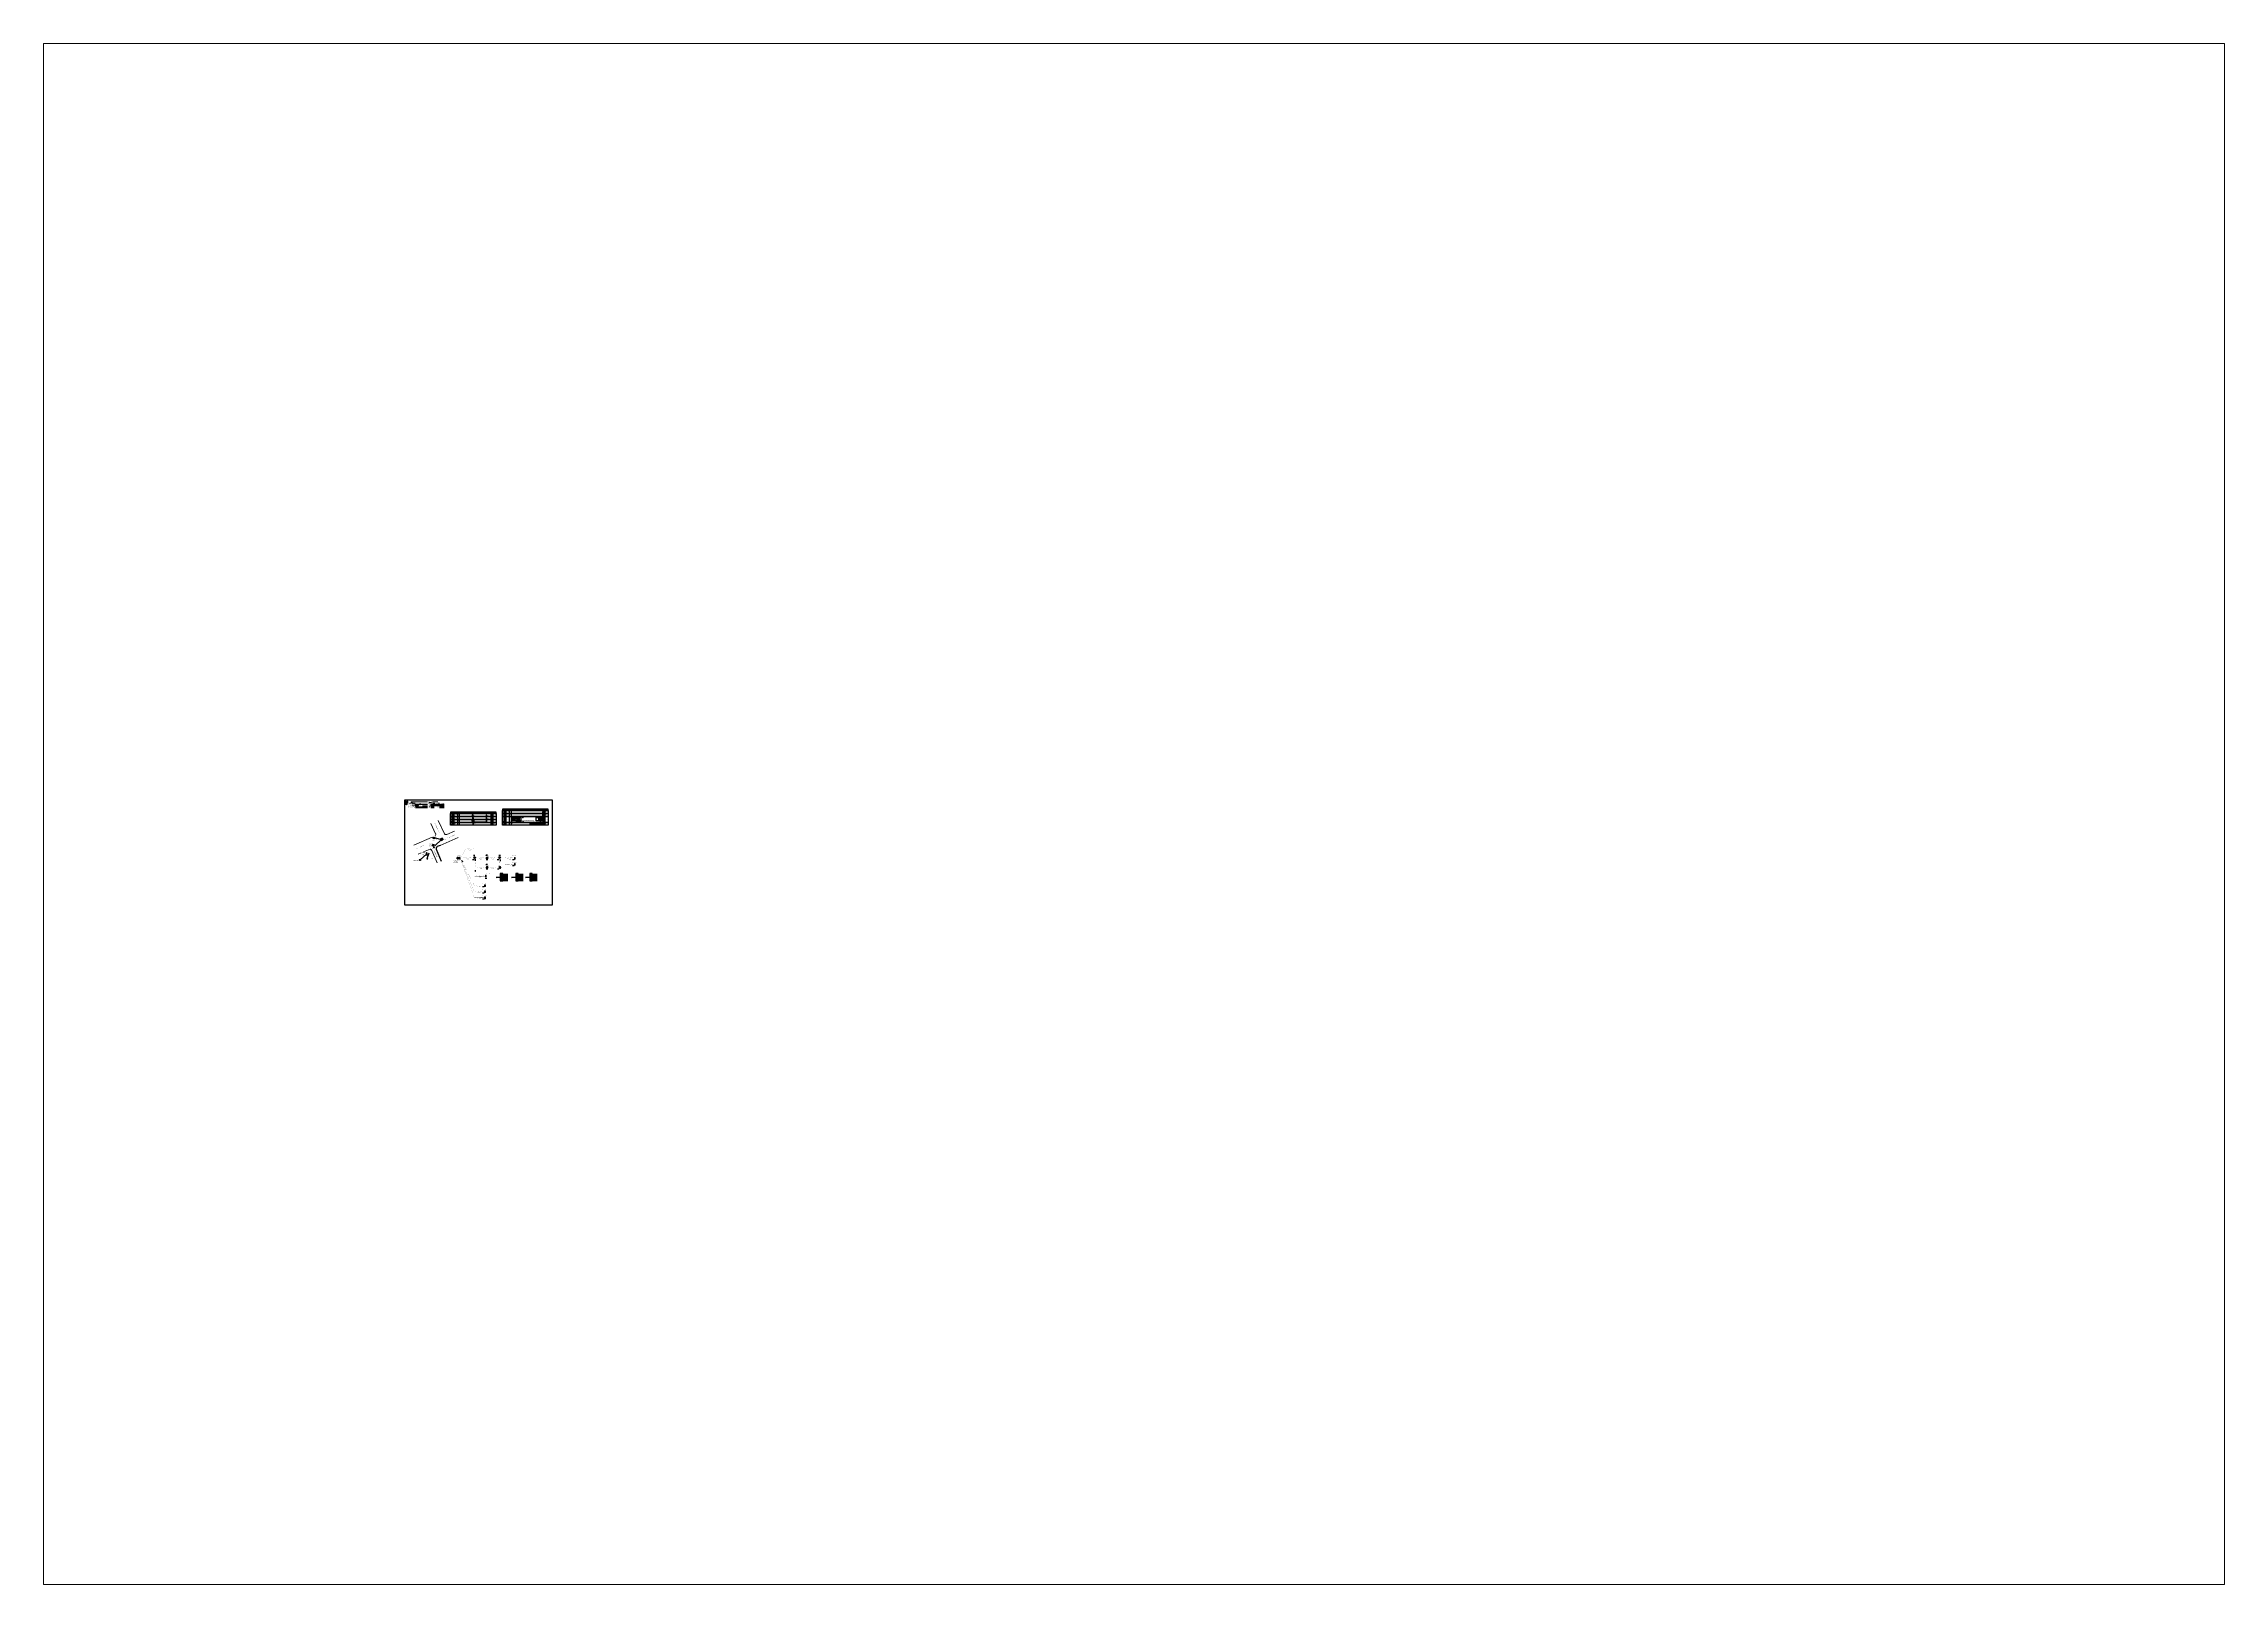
# Paper-space layout 'CDOI_8015' of a CAD drawing. Header units: metres. Extents: x 17.878 to 18.676, y 3.726 to 4.29.
# The model-space entities are those that its viewports show. They can reach past a viewport. Long polylines and large blocks are cut down to what shows.
import ezdxf
from ezdxf.enums import TextEntityAlignment as Align

# ---------------------------------------------------------------- set-up
doc = ezdxf.new("R2010")
doc.units = ezdxf.units.M
for name, color, linetype in [('10.1-Caixas Subterrâneas', 5, 'Continuous'), ('20.4-CEOS', 1, 'Continuous'), ('CAP a instalar', 1, 'FENCELINE1'), ('CAP_A_INSTALAR', 1, 'Continuous'), ('CD a instalar', 1, 'Continuous'), ('CELULAS_GPON', 7, 'Continuous'), ('DROP DE CLIENTE', 140, 'Continuous'), ('label_cabos', 7, 'Continuous'), ('locais', 7, 'Continuous'), ('locais legendas', 7, 'Continuous'), ('SETA', 7, 'Continuous'), ('Subida Lateral', 5, 'Continuous'), ('surveys', 7, 'Continuous'), ('surveys legendas', 7, 'Continuous'), ('texto', 255, 'Continuous'), ('UNIFILAR', 7, 'Continuous')]:
    doc.layers.add(name, color=color, linetype=linetype)
for name, color, linetype, lineweight in [("20.0-LEGENDA DOS CDO'S", 1, 'Continuous', 0), ('20.1-CDO_INTERIOR', 1, 'Continuous', 0), ('20.2-CDO_POSTE', 1, 'Continuous', 5), ('40.1-ETIQUETAS', 1, 'Continuous', 20), ('Quadra', 251, 'Continuous', 0), ('Segmento Logradouro Texto', 251, 'Continuous', 0)]:
    doc.layers.add(name, color=color, linetype=linetype, lineweight=lineweight)
doc.styles.add('ARIAL', font='arial.ttf')
doc.styles.add('DIGICADE', font='arial.ttf')
doc.styles.add('siredit', font='verdana.ttf')
doc.styles.get("Standard").update_dxf_attribs({"font": 'arial.ttf'})
doc.styles.add('WMF-Calibri0', font='calibri.ttf')
doc.styles.add('WMF-Calibri1', font='calibrib.ttf')
doc.linetypes.add('FENCELINE1', pattern='A,0.25,-0.1,[133,ltypeshp.shx,S=0.1,R=0,X=-0.1,Y=0],-0.1,1', length=1.45)
doc.dimstyles.get("Standard").update_dxf_attribs({"dimtxt": 0.18, "dimasz": 0.18, "dimexe": 0.18, "dimexo": 0.0625, "dimgap": 0.09, "dimtad": 0, "dimtih": 1, "dimtoh": 1, "dimdec": 4, "dimzin": 0, "dimdsep": 46, "dimtxsty": 'Standard', "dimcen": 0.09, "dimadec": 0, "dimazin": 0, "dimtfac": 1, "dimtdec": 4, "dimtofl": 0, "dimtmove": 0, "dimatfit": 3, "dimfxl": 0, "dimtolj": 1, "dimtzin": 0, "dimarcsym": 0})

# ---------------------------------------------------------------- blocks, each defined once
blk = doc.blocks.new('SURVEY_SURVEY')
for p, q in [((0, 0.000019), (-0.000014, 0.000015)), ((-0.000014, 0.000015), (-0.000009, 0.000015)), ((-0.000009, 0.000005), (-0.000009, 0.000015)), ((0.00001, 0.000005), (-0.000009, 0.000005)), ((0, 0.000019), (0.000014, 0.000015)), ((0.00001, 0.000019), (0.000011, 0.000019)), ((0.00001, 0.000016), (0.00001, 0.000019)), ((0.000014, 0.000015), (0.00001, 0.000015)), ((0.00001, 0.000015), (0.00001, 0.000005)), ((0.000011, 0.000019), (0.000011, 0.000016))]:
    blk.add_line(p, q)
blk = doc.blocks.new('POLE_POLE')
at = {"color": 1}
for points in [[(0.000004, 0.000008), (-0.000005, 0)], [(-0.000004, 0.000009), (0.000004, 0)]]:
    blk.add_lwpolyline(points, dxfattribs=at)
blk.add_circle((0, 0.000004), 0.00000594, dxfattribs=at)
blk = doc.blocks.new('*U4')
at = {"color": 0}
blk.add_line((2.1, -0.6), (-2.1, -0.7), dxfattribs=at)
for centre, radius in [((0, 0.4), 0.733), ((0, -1), 0.393)]:
    blk.add_circle(centre, radius, dxfattribs=at)
blk.add_arc((0, -0.6), 2.12, 1.3782, 181.3782, dxfattribs=at)
blk = doc.blocks.new('*U10')
at = {"layer": '20.4-CEOS', "color": 7, "style": 'siredit'}
for tag, p in [('FIBRAS_SPLITTER', (0, 0)), ('FIBRAS_TOP_C', (0, -4.1)), ('RESERVA_FINAIS', (0, -5.5))]:
    blk.add_attdef(tag, p, '', height=1.01, dxfattribs=at)
for tag, p, flags in [('ID_ATIVIDADE', (0, -6.8), 3), ('FATOR', (0, -8.1), 1), ('QTDE', (0, -9.4), 1), ('FID', (0, -10.7), 1)]:
    blk.add_attdef(tag, p, '', height=1.01, dxfattribs=dict(at, flags=flags))
blk = doc.blocks.new('*U12')
at = {"layer": '20.4-CEOS', "color": 7, "style": 'siredit'}
blk.add_attdef('FIBRAS_SPLITTER', (0, 0), '', height=1.01, dxfattribs=at)
for tag, p, flags in [('ID_ATIVIDADE', (0, -1.5), 3), ('FATOR', (0, -2.8), 1), ('QTDE', (0, -4.1), 1), ('FID', (0, -5.4), 1)]:
    blk.add_attdef(tag, p, '', height=1.01, dxfattribs=dict(at, flags=flags))
blk = doc.blocks.new('*X7')
at = {"color": 0, "linetype": 'Continuous'}
for p, q in [((-1.25, 0.34099), (-0.49099, 1.1)), ((-1.25, 0.517767), (-0.667767, 1.1)), ((-1.25, 0.694544), (-0.844544, 1.1)), ((-1.25, 0.87132), (-1.02132, 1.1)), ((-1.25, 1.048097), (-1.198097, 1.1)), ((-1.25, 0.164214), (-0.8035, 0.610714)), ((-1.25, -0.012563), (-0.8035, 0.433937)), ((-1.25, -0.18934), (-0.8035, 0.25716)), ((-1.25, -0.366117), (-0.8035, 0.080383)), ((-0.789214, 0.625), (-0.314214, 1.1)), ((-0.612437, 0.625), (-0.137437, 1.1)), ((-0.43566, 0.625), (0.03934, 1.1)), ((-0.258883, 0.625), (0.216117, 1.1)), ((-0.082107, 0.625), (0.392893, 1.1)), ((0.09467, 0.625), (0.56967, 1.1)), ((0.271447, 0.625), (0.746447, 1.1)), ((0.448223, 0.625), (0.923223, 1.1)), ((0.625, 0.625), (1.1, 1.1)), ((0.801777, 0.625), (1.25, 1.073223)), ((0.8035, 0.449947), (1.25, 0.896447)), ((0.8035, 0.27317), (1.25, 0.71967)), ((0.8035, 0.096393), (1.25, 0.542893)), ((0.8035, -0.080383), (1.25, 0.366117)), ((0.8035, -0.25716), (1.25, 0.18934)), ((0.8035, -0.433937), (1.25, 0.012563)), ((-1.25, -0.542893), (-0.8035, -0.096393)), ((-1.25, -0.71967), (-0.8035, -0.27317)), ((-1.25, -0.896447), (-0.8035, -0.449947)), ((-1.25, -1.073223), (-0.801777, -0.625)), ((-1.1, -1.1), (-0.625, -0.625)), ((-0.923223, -1.1), (-0.448223, -0.625)), ((-0.746447, -1.1), (-0.271447, -0.625)), ((-0.56967, -1.1), (-0.09467, -0.625)), ((-0.392893, -1.1), (0.082107, -0.625)), ((-0.216117, -1.1), (0.258883, -0.625)), ((-0.03934, -1.1), (0.43566, -0.625)), ((0.137437, -1.1), (0.612437, -0.625)), ((0.314214, -1.1), (0.789214, -0.625)), ((0.49099, -1.1), (1.25, -0.34099)), ((0.667767, -1.1), (1.25, -0.517767)), ((0.8035, -0.610714), (1.25, -0.164214)), ((0.844544, -1.1), (1.25, -0.694544)), ((1.02132, -1.1), (1.25, -0.87132)), ((1.198097, -1.1), (1.25, -1.048097))]:
    blk.add_line(p, q, dxfattribs=at)
blk = doc.blocks.new('MANHOLE_MQ')
at = {"color": 0, "linetype": 'Continuous'}
for p, q in [((0.000006, 0.000006), (-0.000006, 0.000006)), ((-0.000006, 0.000006), (-0.000006, -0.000005)), ((-0.000004, 0.000003), (0.000004, 0.000003)), ((-0.000004, -0.000003), (-0.000004, 0.000003)), ((0.000004, 0.000003), (0.000004, -0.000003)), ((0.000006, -0.000005), (0.000006, 0.000006)), ((-0.000006, -0.000005), (0.000006, -0.000005)), ((0.000004, -0.000003), (-0.000004, -0.000003)), ((0.000004, -0.000003), (0.000004, -0.000003))]:
    blk.add_line(p, q, dxfattribs=at)
at = {"color": 0, "linetype": 'Continuous', "xscale": 5e-06, "yscale": 5e-06, "zscale": 1e-05}
blk.add_blockref('*X7', (0, 0), dxfattribs=at)
blk = doc.blocks.new('Inst CDOE-16 CAIXA DIST OPT CDOE 48F_16D C_SPL_2_1_8')
at = {"layer": "20.0-LEGENDA DOS CDO'S", "color": 0, "style": 'ARIAL'}
for tag, p, height in [('1:XX', (0, 1.7), 0.8), ('FID', (0.1, 5.2), 0.8), ('CORDOALHA', (0.1, 4), 0.8), ('SAP', (0.1, 3), 0.8), ('UMS', (0.1, 0.2), 1)]:
    blk.add_attdef(tag, p, '', height=height, rotation=0.118, dxfattribs=at)
at = {"layer": "20.0-LEGENDA DOS CDO'S", "color": 0}
for tag, p, style, flags in [('ID_ATIVIDADE', (0.1, 6.5), 'ARIAL', 3), ('FATOR', (7.9, 6.5), 'ARIAL', 1), ('QTDE', (0.1, -1.2), 'DIGICADE', 3)]:
    blk.add_attdef(tag, p, '', height=0.8, rotation=0.118, dxfattribs=dict(at, style=style, flags=flags))
at = {"layer": "20.0-LEGENDA DOS CDO'S", "color": 0, "style": 'ARIAL'}
blk.add_attdef('FIBRAS_UTILIZADAS', text='', height=0.8, rotation=0.118, dxfattribs=at).set_placement((13.5, 5.3), align=Align.CENTER)
blk = doc.blocks.new('LEGENDA DOS CABOS')
at = {"layer": 'label_cabos', "color": 0, "style": 'siredit'}
for tag, p in [('TIPO_CABO', (2.7, 0.5)), ('ID', (4.2, 1.6)), ('CABO', (6.2, 0.5)), ('/', (9.2, 0.5)), ('METROS', (14.4, 0.5)), ('XX', (14.3, 1.7))]:
    blk.add_attdef(tag, text='', height=1, rotation=359.69001, dxfattribs=at).set_placement(p, align=Align.MIDDLE_CENTER)
blk = doc.blocks.new('OI')
h = blk.add_hatch(color=40)
edge = h.paths.add_edge_path()
edge.add_spline(control_points=[(4.4, -0.7), (3.9, -1), (3.3, -1.5), (2.8, -2.6), (2.9, -3.5), (3.1, -4.3), (3.3, -4.9), (3.4, -5.4), (3.4, -5.9), (3.2, -6.4), (2.5, -6.6), (1.7, -6.6), (0.6, -6.7), (-0.6, -6.4), (-1.6, -6.1), (-2.8, -5.6), (-3.9, -4.8), (-4.9, -3.7), (-5.3, -2.6), (-5.6, -1.9), (-5.8, -1), (-5.7, 0.5), (-5.1, 2), (-4.1, 3), (-3.3, 3.6), (-2.4, 4.2), (-1.4, 4.4), (-0.6, 4.7), (0.8, 4.9), (2.2, 5), (3.8, 4.6), (4.7, 4.2), (5.4, 3.7), (5.8, 3), (6, 2.2), (6, 1.5), (5.7, 0.6), (5.3, 0.1), (4.9, -0.4), (4.5, -0.6), (4.4, -0.7)], knot_values=[0, 0, 0, 0, 1.60434, 2.417191, 3.427595, 4.282808, 4.776746, 5.304182, 5.888771, 6.258406, 6.858137, 7.79129, 8.986195, 10.124242, 11.187857, 12.242908, 13.953784, 15.414161, 16.515391, 17.349188, 17.675853, 19.552021, 21.515531, 22.568638, 23.63245, 24.621084, 25.782718, 26.745347, 27.142653, 29.870543, 31.004649, 31.921532, 32.709589, 33.801391, 34.042471, 35.192333, 35.971461, 36.628871, 37.254359, 37.836911, 37.836911, 37.836911, 37.836911], degree=3, periodic=0)
h.paths.add_polyline_path([(1.1, -0.9, -1), (0, -0.9, -1)], flags=16)
edge = h.paths.add_edge_path(flags=16)
edge.add_ellipse((0.6, -3.6), major_axis=(-0.02, 1.71), ratio=0.361305, start_angle=0, end_angle=360)
h.paths.add_polyline_path([(-0.4, -3.6, -1), (-3.8, -3.6, -1)], flags=16)
edge = h.paths.add_edge_path(flags=0)
edge.add_ellipse((-2.1, -3.6), major_axis=(0, 0.885), ratio=0.758294, start_angle=0, end_angle=360)
at = {"color": 40}
for centre, radius in [((-2.1, -3.6), 1.72), ((0.5, -0.9), 0.587)]:
    blk.add_circle(centre, radius, dxfattribs=at)
blk.add_ellipse((-2.1, -3.6), major_axis=(0, 0.885), ratio=0.758294, start_param=-3.141592653589792, end_param=3.141592653589792, dxfattribs=at)
blk.add_ellipse((0.6, -3.6), major_axis=(-0.02, 1.71), ratio=0.361305, dxfattribs=at)
at = {"color": 40, "start_tangent": (-0.800898, -0.598801), "end_tangent": (-0.800898, -0.598801)}
blk.add_spline([(4.4, -0.7), (3.2, -1.8), (2.9, -2.5), (2.9, -3.5), (3.1, -4.4), (3.3, -4.8), (3.4, -5.4), (3.4, -6), (3.2, -6.3), (2.7, -6.5), (1.7, -6.6), (0.5, -6.6), (-0.6, -6.4), (-1.6, -6.1), (-2.6, -5.7), (-3.9, -4.7), (-4.9, -3.6), (-5.4, -2.6), (-5.6, -1.8), (-5.7, -1.5), (-5.6, 0.4), (-4.8, 2.2), (-4.1, 3), (-3.3, 3.6), (-2.4, 4.1), (-1.3, 4.5), (-0.4, 4.7), (0, 4.8), (2.7, 4.8), (3.8, 4.5), (4.7, 4.2), (5.3, 3.7), (5.9, 2.7), (5.9, 2.5), (5.9, 1.3), (5.7, 0.6), (5.3, 0.1), (4.8, -0.4), (4.4, -0.7)], degree=3, dxfattribs=at)
blk = doc.blocks.new('CDOI NI')
at = {"layer": 'CAP a instalar', "color": 252, "linetype": 'Continuous'}
blk.add_lwpolyline([(34185, 58978), (34198, 58978)], dxfattribs=at)
for centre, radius in [((34192, 58981), 2.26), ((34192, 58977), 0.606)]:
    blk.add_circle(centre, radius, dxfattribs=at)
blk.add_arc((34192, 58978), 6.54, 360, 180, dxfattribs=at)
blk = doc.blocks.new('*U29')
at = {"layer": '20.4-CEOS', "color": 7, "style": 'siredit'}
for tag, p in [('FIBRAS_SPLITTER', (0, 0)), ('FIBRAS_TOP_C', (0, -4.1)), ('RESERVA_FINAIS', (0, -5.5))]:
    blk.add_attdef(tag, p, '', height=1.01, dxfattribs=at)
for tag, p, flags in [('ID_ATIVIDADE', (0, -6.8), 3), ('FATOR', (0, -8.1), 1), ('QTDE', (0, -9.4), 1), ('FID', (0, -10.7), 1)]:
    blk.add_attdef(tag, p, '', height=1.01, dxfattribs=dict(at, flags=flags))
blk = doc.blocks.new('*U31')
at = {"layer": '20.4-CEOS', "color": 7, "style": 'siredit'}
blk.add_attdef('FIBRAS_SPLITTER', (0, 0), '', height=1.01, dxfattribs=at)
for tag, p, flags in [('ID_ATIVIDADE', (0, -1.5), 3), ('FATOR', (0, -2.8), 1), ('QTDE', (0, -4.1), 1), ('FID', (0, -5.4), 1)]:
    blk.add_attdef(tag, p, '', height=1.01, dxfattribs=dict(at, flags=flags))
blk = doc.blocks.new('ETIQUETA_RS5F')
at = {"layer": '40.1-ETIQUETAS', "color": 0, "style": 'siredit'}
blk.add_text('/', height=1.5, dxfattribs=at).set_placement((2, -2), align=Align.MIDDLE_RIGHT)
for tag, p in [('ETIQUETA_R_SECUNDARIA', (1, 2)), ('ETIQUETA_R_PRIMARIA', (1, 4)), ('F_ATIVAS/F_MORTAS', (1, -4))]:
    blk.add_attdef(tag, text='', height=1.5, dxfattribs=at).set_placement(p, align=Align.MIDDLE_CENTER)
for tag, p in [('TIPO_CABO', (-7, -2)), ('CAP_CABO', (0, -2))]:
    blk.add_attdef(tag, text='', height=1.5, dxfattribs=at).set_placement(p, align=Align.MIDDLE_RIGHT)
for tag, p in [('FUSÃO_1', (1, -8)), ('FUSÃO_2', (1, -11)), ('FUSÃO_3', (1, -13)), ('FUSÃO_4', (1, -15)), ('FUSÃO_5', (1, -17))]:
    blk.add_attdef(tag, text='', height=1.5, dxfattribs=at).set_placement(p, align=Align.CENTER)
blk.add_attdef('METROS', text='', height=1.5, dxfattribs=at).set_placement((2, -2), align=Align.MIDDLE_LEFT)
blk = doc.blocks.new('CDOI_INT')
at = {"layer": '20.1-CDO_INTERIOR', "color": 0, "lineweight": 18}
blk.add_lwpolyline([(4.2, -4.2), (4.2, 4.2), (0, 4.2), (0, -4.2)], close=True, dxfattribs=at)
blk.add_circle((2.1, 0), 1.36, dxfattribs=at)
blk.add_arc((0, 0), 4.25, 270, 90, dxfattribs=at)
at = {"layer": "20.0-LEGENDA DOS CDO'S", "color": 0, "style": 'ARIAL'}
for tag, p in [('CDO_N', (-0.1, 10.4)), ('SURVEY', (-0.1, 8.2)), ('SAP', (-0.1, 6.2)), ('SPLITER_1', (21.2, 10.4)), ('SPLITER_2', (21.2, 8.7)), ('1:XX', (5.9, -2.2)), ('UMS', (5.9, -4.2))]:
    blk.add_attdef(tag, p, '', height=1.36, dxfattribs=at)
blk.add_attdef('FIBRAS_UTILIZADAS', text='', height=1.36, dxfattribs=at).set_placement((15.3, 10.4), align=Align.CENTER)
blk = doc.blocks.new('CDOE-TEXTO PADRÃO')
at = {"layer": "20.0-LEGENDA DOS CDO'S", "color": 0, "style": 'ARIAL'}
for tag, p in [('CDO_N', (0, 7)), ('CORDOALHA', (0, 4)), ('SAP', (0, 2)), ('SPLITER_1', (1, -1)), ('SPLITER_2', (1, -4)), ('(XX-XX_F)S', (1, -8)), ('(XX-XX_L)S', (1, -11)), ('UMS', (1, -13))]:
    blk.add_attdef(tag, p, '', height=1.7, rotation=0.118, dxfattribs=at)
blk.add_attdef('FIBRAS_UTILIZADAS', text='', height=1.7, rotation=0.118, dxfattribs=at).set_placement((20, 7), align=Align.CENTER)
blk = doc.blocks.new('SPLITTER_')
blk.add_point((0, 0))
at = {"style": 'ARIAL', "flags": 4}
blk.add_attdef('SPLT', (0, -3), '', height=1.5, dxfattribs=at)
blk = doc.blocks.new('SPLT_1-8_SC-APC')
at = {"color": 1, "lineweight": 0}
blk.add_lwpolyline([(-17, -8), (-19, -8)], dxfattribs=at)
at = {"color": 1}
blk.add_lwpolyline([(-7, -2), (-17, -8), (-7, -13), (-7, -2)], dxfattribs=at)
at = {"color": 3, "lineweight": 0}
for points in [[(-3, -4), (-7, -4)], [(-7, -5), (-3, -5)], [(-7, -6), (-3, -6)], [(-7, -7), (-3, -7)], [(-7, -8), (-3, -8)], [(-7, -9), (-3, -9)], [(-7, -10), (-3, -10)], [(-7, -12), (-3, -12)], [(-2, -3), (-2, -4)], [(-2, -3), (0, -3)], [(-2, -4), (-2, -5)], [(-2, -4), (0, -4)], [(-2, -4), (0, -4)], [(-2, -5), (-2, -6)], [(-2, -5), (0, -5)], [(-2, -5), (0, -5)], [(-2, -6), (-2, -7)], [(-2, -6), (0, -6)], [(-2, -6), (0, -6)], [(-2, -7), (0, -7)], [(-2, -8), (-2, -9)], [(-2, -8), (0, -8)], [(-2, -9), (-2, -10)], [(-2, -9), (0, -9)], [(-2, -9), (0, -9)], [(-2, -10), (-2, -11)], [(-2, -10), (0, -10)], [(-2, -10), (0, -10)], [(-2, -11), (-2, -12)], [(-2, -11), (0, -11)], [(-2, -11), (0, -11)], [(-2, -12), (0, -12)]]:
    blk.add_lwpolyline(points, dxfattribs=at)
for points in [[(-3, -3), (-2, -3), (-2, -4), (-3, -4)], [(-3, -4), (-2, -4), (-2, -5), (-3, -5)], [(-3, -6), (-2, -6), (-2, -6), (-3, -6)], [(-3, -7), (-2, -7), (-2, -7), (-3, -7)], [(-3, -8), (-2, -8), (-2, -8), (-3, -8)], [(-3, -9), (-2, -9), (-2, -10), (-3, -10)], [(-3, -10), (-2, -10), (-2, -11), (-3, -11)], [(-3, -11), (-2, -11), (-2, -12), (-3, -12)]]:
    blk.add_lwpolyline(points, close=True, dxfattribs=at)
at = {"color": 1, "style": 'ARIAL'}
for s, height, p in [('1:8', 2, (-14, -8)), ('S1', 0.75, (-9, -4)), ('S2', 0.75, (-9, -5)), ('S3', 0.75, (-9, -6)), ('S4', 0.75, (-9, -7)), ('S5', 0.75, (-9, -9)), ('S6', 0.75, (-9, -10)), ('S7', 0.75, (-9, -11)), ('S8', 0.75, (-9, -12))]:
    blk.add_text(s, height=height, dxfattribs=at).set_placement(p)
blk = doc.blocks.new('A$C415C251F')
at = {"color": 3}
blk.add_point((0, 0), dxfattribs=at)
blk = doc.blocks.new('LEG_CDOIA8_C-SPLT_DIR')
at = {"color": 3}
blk.add_blockref('A$C415C251F', (0, 0), dxfattribs=at)
at = {"color": 1, "style": 'WMF-Calibri0', "flags": 4}
blk.add_attdef('CDO', (-27, -3), '', height=2, dxfattribs=at)
blk.add_attdef('MODELO', text='', height=1.5, dxfattribs=at).set_placement((-22, -5), align=Align.CENTER)
at = {"style": 'ARIAL', "flags": 4}
blk.add_attdef('SPLITAGEM', text='', height=1.5, dxfattribs=at).set_placement((-18, -13), align=Align.CENTER)
blk = doc.blocks.new('SPLT_1-8_SC-APC_ESQ')
at = {"color": 3, "lineweight": 0}
for points in [[(2, -3), (0, -3)], [(2, -4), (0, -4)], [(2, -4), (0, -4)], [(2, -5), (0, -5)], [(2, -5), (0, -5)], [(2, -6), (0, -6)], [(2, -6), (0, -6)], [(2, -7), (0, -7)], [(2, -8), (0, -8)], [(2, -9), (0, -9)], [(2, -9), (0, -9)], [(2, -10), (0, -10)], [(2, -10), (0, -10)], [(2, -11), (0, -11)], [(2, -11), (0, -11)], [(2, -12), (0, -12)], [(2, -3), (2, -4)], [(2, -4), (2, -5)], [(2, -5), (2, -6)], [(2, -6), (2, -7)], [(2, -8), (2, -9)], [(2, -9), (2, -10)], [(2, -10), (2, -11)], [(2, -11), (2, -12)], [(3, -4), (7, -4)], [(7, -5), (3, -5)], [(7, -6), (3, -6)], [(7, -7), (3, -7)], [(7, -8), (3, -8)], [(7, -9), (3, -9)], [(7, -10), (3, -10)], [(7, -12), (3, -12)]]:
    blk.add_lwpolyline(points, dxfattribs=at)
for points in [[(3, -3), (2, -3), (2, -4), (3, -4)], [(3, -4), (2, -4), (2, -5), (3, -5)], [(3, -6), (2, -6), (2, -6), (3, -6)], [(3, -7), (2, -7), (2, -7), (3, -7)], [(3, -8), (2, -8), (2, -8), (3, -8)], [(3, -9), (2, -9), (2, -10), (3, -10)], [(3, -10), (2, -10), (2, -11), (3, -11)], [(3, -11), (2, -11), (2, -12), (3, -12)]]:
    blk.add_lwpolyline(points, close=True, dxfattribs=at)
at = {"color": 1}
blk.add_lwpolyline([(7, -2), (17, -8), (7, -13), (7, -2)], dxfattribs=at)
at = {"color": 1, "lineweight": 0}
blk.add_lwpolyline([(17, -8), (19, -8)], dxfattribs=at)
at = {"color": 1, "style": 'ARIAL'}
for s, height, p in [('S1', 0.75, (8, -4)), ('S2', 0.75, (8, -5)), ('S3', 0.75, (8, -6)), ('S4', 0.75, (8, -7)), ('S5', 0.75, (8, -9)), ('S6', 0.75, (8, -10)), ('S7', 0.75, (8, -11)), ('S8', 0.75, (8, -12)), ('1:8', 2, (10, -8))]:
    blk.add_text(s, height=height, dxfattribs=at).set_placement(p)

msp = doc.modelspace()

# ---------------------------------------------------------------- hatches: boundary and pattern name
h = msp.add_hatch()
h.set_pattern_fill('ANSI31', color=1, scale=0.25, angle=15, style=0)
h.set_pattern_definition([(60, (-28.7382, 28.2532), (-0.68740766, 0.396875), [])])
h.paths.add_polyline_path([(-1081, 428), (-1091, 428), (-1091, 418), (-1081, 418)])
h.paths.add_polyline_path([(-1088, 422), (-1084, 422), (-1084, 424), (-1088, 424)], flags=24)
h = msp.add_hatch()
h.set_pattern_fill('ANSI31', color=1, scale=0.25, angle=15, style=0)
h.set_pattern_definition([(60, (0, -30.6154), (-0.68740766, 0.396875), [])])
h.paths.add_polyline_path([(-1011, 422), (-1012, 422), (-1012, 418), (-1009, 418), (-1009, 422)])
h.paths.add_polyline_path([(-1009, 419), (-999, 419), (-999, 421), (-1009, 421)], flags=9)
h = msp.add_hatch(color=3)
h.dxf.hatch_style = 1
edge = h.paths.add_edge_path()
edge.add_arc((-855, 435), 0.263, 0, 360)
h = msp.add_hatch(color=3)
h.dxf.hatch_style = 1
edge = h.paths.add_edge_path()
edge.add_arc((-855, 428), 0.263, 0, 360)
h = msp.add_hatch(color=3)
h.dxf.hatch_style = 1
edge = h.paths.add_edge_path()
edge.add_arc((-830, 427), 0.263, 0, 360)
h = msp.add_hatch(color=3)
h.dxf.hatch_style = 1
edge = h.paths.add_edge_path()
edge.add_arc((-830, 425), 0.263, 0, 360)
h = msp.add_hatch(color=3)
h.dxf.hatch_style = 1
edge = h.paths.add_edge_path()
edge.add_arc((-704, 429), 0.263, 0, 360)
h = msp.add_hatch(color=3)
h.dxf.hatch_style = 1
edge = h.paths.add_edge_path()
edge.add_arc((-703, 436), 0.263, 0, 360)

# ---------------------------------------------------------------- linework, layer by layer
at = {"color": 5}
msp.add_line((-1072, 210), (-1084, 210), dxfattribs=at)
at = {"color": 7}
for p, q in [((-930, 210), (-942, 210)), ((-936, 151), (-936, 163))]:
    msp.add_line(p, q, dxfattribs=at)
for points in [[(-1477, -54), (-636, -54), (-636, 540), (-1477, 540)], [(-932, 82), (-918, 82), (-918, 124), (-932, 124)], [(-844, 82), (-830, 82), (-830, 124), (-844, 124)], [(-765, 82), (-751, 82), (-751, 124), (-765, 124)]]:
    msp.add_lwpolyline(points, close=True, dxfattribs=at)
at = {"lineweight": 0}
for points in [[(-1440, 526), (-1432, 526)], [(-1439, 530), (-1346, 530)], [(-1434, 511), (-1396, 511)], [(-1418, 515), (-1346, 515)], [(-1414, 518), (-1346, 518)], [(-1336, 526), (-1324, 526)], [(-1332, 511), (-1252, 511)], [(-1327, 515), (-1252, 515)], [(-1327, 507), (-1252, 507)], [(-1324, 522), (-1305, 522)], [(-1318, 531), (-1287, 531)]]:
    msp.add_lwpolyline(points, dxfattribs=at)
at = {"color": 7, "lineweight": 0}
for points in [[(-1437, 522), (-1416, 522)], [(-1416, 507), (-1397, 507)], [(-1414, 503), (-1346, 503)], [(-1374, 507), (-1346, 507)], [(-1326, 503), (-1308, 503)], [(-1314, 518), (-1306, 518)], [(-1287, 522), (-1278, 522)], [(-1278, 503), (-1252, 503)], [(-1271, 518), (-1252, 518)]]:
    msp.add_lwpolyline(points, dxfattribs=at)
at = {"color": 7}
for points in [[(-1414, 499), (-1346, 499)], [(-1326, 499), (-1308, 499)], [(-1278, 499), (-1252, 499)], [(-855, 428), (-855, 428)], [(-837, 427), (-836, 427)], [(-836, 430), (-836, 430)], [(-836, 427), (-836, 427)], [(-836, 427), (-836, 427)], [(-834, 427), (-830, 427)]]:
    msp.add_lwpolyline(points, dxfattribs=at)
for points in [[(-1215, 469), (-1196, 469), (-1196, 472), (-1215, 472)], [(-1215, 465), (-1196, 465), (-1196, 469), (-1215, 469)], [(-1215, 465), (-1205, 465), (-1205, 448), (-1215, 448)], [(-1215, 448), (-1205, 448), (-1205, 431), (-1215, 431)], [(-1215, 431), (-1205, 431), (-1205, 414), (-1215, 414)], [(-1215, 414), (-1205, 414), (-1205, 397), (-1215, 397)], [(-1205, 465), (-1196, 465), (-1196, 448), (-1205, 448)], [(-1205, 448), (-1196, 448), (-1196, 431), (-1205, 431)], [(-1205, 431), (-1196, 431), (-1196, 414), (-1205, 414)], [(-1205, 414), (-1196, 414), (-1196, 397), (-1205, 397)], [(-1196, 465), (-984, 465), (-984, 448), (-1196, 448)], [(-1196, 448), (-984, 448), (-984, 431), (-1196, 431)], [(-1196, 431), (-984, 431), (-984, 414), (-1196, 414)], [(-1196, 414), (-984, 414), (-984, 397), (-1196, 397)], [(-984, 465), (-974, 465), (-974, 448), (-984, 448)], [(-984, 448), (-974, 448), (-974, 431), (-984, 431)], [(-984, 431), (-974, 431), (-974, 414), (-984, 414)], [(-984, 414), (-974, 414), (-974, 397), (-984, 397)], [(-974, 465), (-955, 465), (-955, 448), (-974, 448)], [(-974, 448), (-955, 448), (-955, 431), (-974, 431)], [(-974, 431), (-955, 431), (-955, 414), (-974, 414)], [(-974, 414), (-955, 414), (-955, 397), (-974, 397)], [(-920, 486), (-900, 486), (-900, 489), (-920, 489)], [(-920, 482), (-900, 482), (-900, 486), (-920, 486)], [(-920, 482), (-910, 482), (-910, 465), (-920, 465)], [(-920, 465), (-910, 465), (-910, 448), (-920, 448)], [(-920, 448), (-910, 448), (-910, 414), (-920, 414)], [(-920, 414), (-910, 414), (-910, 397), (-920, 397)], [(-910, 482), (-900, 482), (-900, 465), (-910, 465)], [(-910, 465), (-900, 465), (-900, 448), (-910, 448)], [(-910, 448), (-900, 448), (-900, 414), (-910, 414)], [(-910, 414), (-900, 414), (-900, 397), (-910, 397)], [(-900, 482), (-689, 482), (-689, 465), (-900, 465)], [(-900, 465), (-689, 465), (-689, 448), (-900, 448)], [(-900, 448), (-689, 448), (-689, 414), (-900, 414)], [(-900, 414), (-689, 414), (-689, 397), (-900, 397)], [(-689, 482), (-679, 482), (-679, 465), (-689, 465)], [(-689, 465), (-679, 465), (-679, 448), (-689, 448)], [(-689, 448), (-679, 448), (-679, 414), (-689, 414)], [(-689, 414), (-679, 414), (-679, 397), (-689, 397)], [(-679, 482), (-659, 482), (-659, 465), (-679, 465)], [(-679, 465), (-659, 465), (-659, 448), (-679, 448)], [(-679, 448), (-659, 448), (-659, 414), (-679, 414)], [(-679, 414), (-659, 414), (-659, 397), (-679, 397)]]:
    msp.add_lwpolyline(points, close=True)
for points in [[(-1215, 465), (-1205, 465)], [(-1205, 465), (-1215, 465)], [(-1205, 465), (-1215, 465)], [(-1205, 465), (-1205, 469)], [(-1205, 465), (-1196, 465)], [(-1196, 465), (-1205, 465)], [(-955, 472), (-1196, 472), (-1196, 472), (-1196, 469)], [(-1196, 465), (-986, 465)], [(-984, 465), (-1196, 465)], [(-984, 465), (-1196, 465)], [(-1176, 465), (-1176, 397)], [(-1176, 465), (-1176, 414)], [(-1176, 465), (-1176, 431)], [(-1176, 465), (-1176, 431)], [(-1176, 465), (-1176, 448)], [(-1176, 465), (-1176, 448)], [(-1166, 465), (-1166, 397)], [(-1166, 465), (-1166, 414)], [(-1166, 465), (-1166, 431)], [(-1086, 418), (-1086, 418)], [(-974, 465), (-984, 465)], [(-974, 465), (-984, 465)], [(-955, 465), (-974, 465)], [(-955, 465), (-974, 465)], [(-955, 465), (-955, 472)], [(-920, 482), (-910, 482)], [(-910, 482), (-920, 482)], [(-910, 482), (-920, 482)], [(-910, 482), (-910, 486)], [(-910, 482), (-900, 482)], [(-900, 482), (-910, 482)], [(-659, 489), (-900, 489), (-900, 489), (-900, 486)], [(-900, 482), (-691, 482)], [(-689, 482), (-900, 482)], [(-689, 482), (-900, 482)], [(-881, 482), (-881, 397)], [(-881, 482), (-881, 414)], [(-881, 482), (-881, 448)], [(-881, 482), (-881, 448)], [(-881, 482), (-881, 465)], [(-881, 482), (-881, 465)], [(-871, 482), (-871, 397)], [(-871, 482), (-871, 414)], [(-871, 482), (-871, 448)], [(-836, 429), (-836, 429)], [(-679, 482), (-689, 482)], [(-679, 482), (-689, 482)], [(-659, 482), (-679, 482)], [(-659, 482), (-679, 482)], [(-659, 482), (-659, 489)], [(-765, 124), (-765, 82)]]:
    msp.add_lwpolyline(points)
at = {"color": 0, "lineweight": 0}
for points in [[(-1091, 456), (-1087, 456), (-1087, 453), (-1091, 453)], [(-1088, 439), (-1085, 439), (-1085, 435), (-1088, 435)], [(-1088, 408), (-1085, 408), (-1085, 404), (-1088, 404)], [(-1013, 456), (-1010, 456), (-1010, 453), (-1013, 453)], [(-1011, 439), (-1008, 439), (-1008, 435), (-1011, 435)]]:
    msp.add_lwpolyline(points, close=True, dxfattribs=at)
at = {"color": 1, "lineweight": 0}
for points in [[(-1091, 428), (-1081, 428), (-1081, 418), (-1091, 418)], [(-1012, 422), (-1009, 422), (-1009, 418), (-1012, 418)]]:
    msp.add_lwpolyline(points, close=True, dxfattribs=at)
at = {"color": 3}
for points in [[(-1089, 428), (-1089, 453)], [(-1086, 428), (-1086, 435)], [(-1086, 408), (-1086, 418)], [(-1084, 418), (-1084, 416), (-1010, 416)], [(-1011, 422), (-1011, 453)], [(-1010, 418), (-1010, 416)], [(-1009, 422), (-1009, 435)], [(-869, 437), (-869, 474), (-871, 474)], [(-869, 419), (-869, 405), (-871, 405)], [(-869, 434), (-867, 435), (-869, 437)], [(-869, 429), (-869, 434)], [(-869, 426), (-867, 428), (-869, 429)], [(-869, 426), (-869, 419)], [(-855, 428), (-850, 428), (-850, 434), (-827, 434)], [(-837, 430), (-836, 430)], [(-836, 430), (-836, 430)], [(-834, 430), (-830, 430)], [(-830, 430), (-827, 430)], [(-827, 434), (-827, 430)], [(-690, 442), (-690, 438), (-692, 437), (-690, 436)], [(-690, 433), (-690, 431), (-692, 430), (-690, 429)], [(-690, 442), (-690, 474), (-689, 474)], [(-690, 433), (-690, 436)], [(-690, 429), (-690, 405), (-689, 405)]]:
    msp.add_lwpolyline(points, dxfattribs=at)
at = {"color": 1}
msp.add_lwpolyline([(-867, 442), (-815, 442), (-815, 422), (-867, 422)], close=True, dxfattribs=at)
at = {"color": 2}
for points in [[(-855, 435), (-825, 435), (-825, 434)], [(-837, 429), (-836, 429)], [(-836, 429), (-836, 429)], [(-834, 429), (-830, 429)], [(-830, 429), (-825, 429)], [(-825, 434), (-825, 429)], [(-712, 410), (-709, 410)]]:
    msp.add_lwpolyline(points, dxfattribs=at)
at = {"color": 1, "const_width": 0.642}
msp.add_lwpolyline([(-837, 429), (-844, 429), (-844, 419), (-797, 419)], dxfattribs=at)
at = {"color": 1}
for points in [[(-837, 425), (-837, 432)], [(-729, 424), (-729, 442), (-692, 442), (-692, 422)], [(-692, 422), (-729, 422), (-729, 424)]]:
    msp.add_lwpolyline(points, dxfattribs=at)
at = {"color": 5}
for points in [[(-837, 426), (-836, 426)], [(-834, 426), (-830, 426)], [(-830, 427), (-823, 427)], [(-830, 426), (-823, 426)], [(-823, 427), (-822, 427)], [(-822, 428), (-822, 425)], [(-703, 436), (-716, 436)], [(-704, 429), (-716, 429)]]:
    msp.add_lwpolyline(points, dxfattribs=at)
at = {"color": 3}
msp.add_lwpolyline([(-826, 430), (-826, 430)], close=True, dxfattribs=at)
at = {"color": 5, "const_width": 0.642}
for points in [[(-822, 426), (-745, 426)], [(-716, 436), (-716, 420), (-745, 420), (-745, 426)]]:
    msp.add_lwpolyline(points, dxfattribs=at)
at = {"color": 2}
for points in [[(-763, 410), (-694, 410), (-694, 402), (-763, 402)], [(-762, 409), (-696, 409), (-696, 403), (-762, 403)]]:
    msp.add_lwpolyline(points, close=True, dxfattribs=at)
at = {"color": 4}
msp.add_lwpolyline([(-1274, 282), (-1290, 276, 0.414214), (-1296, 262), (-1269, 193)], format="xyb", dxfattribs=at)
for points, const_width in [([(-1150, 199, 1), (-1150, 198, 1)], 1.03), ([(-1090, 203, 1), (-1089, 203, 1)], 1.03), ([(-1085, 225, 1), (-1084, 225, 1)], 1.03), ([(-1075, 204, 1), (-1075, 203, 1)], 1.03), ([(-1075, 143, 1), (-1075, 142, 1)], 1.03), ([(-1012, 203, 1), (-1011, 203, 1)], 1.03), ([(-1012, 150, 1), (-1011, 150, 1)], 1.03), ([(-950, 203, 1), (-949, 203, 1)], 1.03), ([(-949, 150, 1), (-948, 150, 1)], 1.03), ([(-940, 225, 1), (-939, 225, 1)], 1.03), ([(-933, 203, 1), (-933, 202, 1)], 1.03), ([(-864, 203, 1), (-863, 203, 1)], 1.02), ([(-864, 168, 1), (-863, 168, 1)], 1.02), ([(-1033, 49, 1), (-1032, 49, 1)], 1.02), ([(-1033, 14, 1), (-1032, 14, 1)], 1.02), ([(-1019, 97, 1), (-1018, 97, 1)], 1.02), ([(-1033, -21, 1), (-1032, -21, 1)], 1.02)]:
    msp.add_lwpolyline(points, format="xyb", close=True, dxfattribs=dict(const_width=const_width))
at = {"color": 3}
for centre in [(-855, 435), (-855, 428), (-830, 427), (-830, 425), (-704, 429), (-703, 436)]:
    msp.add_circle(centre, 0.263, dxfattribs=at)
at = {"color": 5}
for centre, radius in [((-1078, 213), 2.11), ((-1078, 209), 0.565)]:
    msp.add_circle(centre, radius, dxfattribs=at)
at = {"color": 7}
for centre, radius in [((-936, 213), 2.11), ((-936, 209), 0.565), ((-936, 157), 0.565), ((-933, 157), 2.11)]:
    msp.add_circle(centre, radius, dxfattribs=at)
at = {"color": 5}
msp.add_arc((-1078, 210), 6.11, 0, 180, dxfattribs=at)
at = {"color": 7}
for centre, start, end in [((-936, 210), 0, 180), ((-936, 157), 270, 90)]:
    msp.add_arc(centre, 6.11, start, end, dxfattribs=at)
for p in [(-1215, 419), (-1215, 402), (-920, 419), (-920, 402)]:
    msp.add_point(p)
at = {"layer": '20.1-CDO_INTERIOR', "color": 1, "lineweight": 18}
msp.add_lwpolyline([(-1354, 227), (-1354, 241), (-1347, 241), (-1347, 227)], close=True, dxfattribs=at)
msp.add_circle((-1351, 234), 2.21, dxfattribs=at)
msp.add_arc((-1347, 234), 6.91, 90.0276, 270.0276, dxfattribs=at)
at = {"layer": '20.4-CEOS', "color": 5}
for p, q in [((-1311, 328), (-1304, 328)), ((-1304, 323), (-1311, 323)), ((-1174, 214), (-1164, 214)), ((-1164, 206), (-1174, 206))]:
    msp.add_line(p, q, dxfattribs=at)
for points in [[(-1314, 323), (-1314, 329)], [(-1310, 326), (-1311, 326)], [(-1307, 327), (-1305, 327)], [(-1307, 325), (-1305, 325)], [(-1178, 206), (-1178, 214)], [(-1172, 210), (-1174, 210)], [(-1168, 211), (-1165, 211)], [(-1168, 208), (-1165, 208)]]:
    msp.add_lwpolyline(points, dxfattribs=at)
for points in [[(-1310, 326, 0, 3.15, 0), (-1307, 326, 3.15, 3.15, 0)], [(-1172, 210, 0, 4.45, 0), (-1168, 210, 4.45, 4.45, 0)]]:
    msp.add_lwpolyline(points, format="xyseb", dxfattribs=at)
for centre, radius, start, end in [((-1311, 326), 2.55, 90, 270), ((-1304, 326), 2.55, 270, 90), ((-1174, 210), 3.6, 90, 270), ((-1164, 210), 3.6, 270, 90)]:
    msp.add_arc(centre, radius, start, end, dxfattribs=at)
at = {"layer": 'CAP a instalar', "color": 7, "linetype": 'FENCELINE1', "ltscale": 5, "const_width": 0.479}
for points in [[(-1160, 210), (-1128, 261)], [(-1128, 261), (-1075, 261)], [(-1077, 209), (-1008, 209)], [(-1078, 209), (-1072, 157)], [(-1072, 157), (-1008, 157)], [(-1007, 209), (-937, 209)], [(-1007, 157), (-937, 157)]]:
    msp.add_lwpolyline(points, dxfattribs=at)
at = {"layer": 'CAP a instalar', "color": 5, "linetype": 'FENCELINE1', "ltscale": 5, "const_width": 0.479}
msp.add_lwpolyline([(-1160, 210), (-1078, 210)], dxfattribs=at)
at = {"layer": 'CAP_A_INSTALAR', "linetype": 'FENCELINE1', "ltscale": 3}
msp.add_line((-1313, 280), (-1313, 280), dxfattribs=at)
at = {"layer": 'CAP_A_INSTALAR', "color": 5, "linetype": 'FENCELINE1', "ltscale": 3}
for p, q in [((-1313, 280), (-1308, 275)), ((-1266, 317), (-1304, 281)), ((-1302, 326), (-1266, 317))]:
    msp.add_line(p, q, dxfattribs=at)
at = {"layer": 'CAP_A_INSTALAR', "color": 1, "linetype": 'FENCELINE1', "ltscale": 3, "const_width": 0.267}
msp.add_lwpolyline([(-1313, 280), (-1315, 268, -0.13869), (-1316, 267), (-1347, 234)], format="xyb", dxfattribs=at)
at = {"layer": 'CAP_A_INSTALAR', "color": 7, "linetype": 'FENCELINE1', "ltscale": 3, "const_width": 0.267}
msp.add_lwpolyline([(-1331, 254), (-1327, 250)], dxfattribs=at)
at = {"layer": 'CD a instalar', "color": 8, "linetype": 'FENCELINE1', "ltscale": 5, "const_width": 0.479}
for points in [[(-1020, 54), (-1079, 54), (-1160, 210)], [(-1021, 20), (-1079, 20), (-1160, 210)], [(-1021, -15), (-1079, -15), (-1160, 210)], [(-852, 209), (-936, 209)], [(-852, 175), (-934, 175), (-936, 209)]]:
    msp.add_lwpolyline(points, dxfattribs=at)
at = {"layer": 'CD a instalar', "color": 1, "linetype": 'FENCELINE1', "ltscale": 5, "const_width": 0.479}
msp.add_lwpolyline([(-1017, 108), (-1078, 108), (-1078, 209)], dxfattribs=at)
at = {"layer": 'DROP DE CLIENTE', "color": 4}
msp.add_lwpolyline([(-1351, 234), (-1388, 200)], dxfattribs=at)
at = {"layer": 'Quadra', "color": 4}
for points in [[(-1301, 340), (-1300, 342), (-1299, 344), (-1299, 346), (-1299, 348), (-1300, 349), (-1327, 407)], [(-1286, 425), (-1250, 349), (-1248, 347), (-1247, 346), (-1245, 345), (-1243, 344), (-1241, 344), (-1239, 344), (-1236, 345), (-1192, 364)], [(-1423, 285), (-1320, 330)], [(-1322, 254), (-1326, 260), (-1327, 262), (-1328, 262), (-1330, 262), (-1369, 246)], [(-1290, 184), (-1322, 254)], [(-1171, 327), (-1274, 282)], [(-1382, 241), (-1399, 234)]]:
    msp.add_lwpolyline(points, dxfattribs=at)
at = {"layer": 'SETA'}
for points in [[(-1150, 198), (-1146, 190)], [(-1090, 203), (-1081, 203)], [(-1085, 225), (-1076, 225)], [(-1076, 225), (-1085, 225)], [(-1085, 225), (-1076, 225)], [(-1075, 204), (-1074, 195)], [(-1075, 143), (-1075, 134)], [(-1014, 227), (-1005, 227)], [(-1014, 174), (-1005, 174)], [(-1013, 227), (-1004, 227)], [(-1004, 227), (-1013, 227)], [(-1013, 174), (-1004, 174)], [(-1004, 174), (-1013, 174)], [(-1012, 203), (-1003, 203)], [(-1012, 150), (-1003, 150)], [(-950, 203), (-941, 203)], [(-948, 150), (-940, 150)], [(-940, 225), (-931, 225)], [(-931, 225), (-940, 225)], [(-940, 225), (-931, 225)], [(-933, 203), (-932, 194)], [(-863, 203), (-854, 203)], [(-863, 168), (-854, 168)], [(-1033, 49), (-1024, 49)], [(-1033, 14), (-1024, 14)], [(-1018, 97), (-1009, 97)], [(-1033, -21), (-1024, -21)]]:
    msp.add_lwpolyline(points, dxfattribs=at)
for points in [[(-1146, 191), (-1145, 189), (-1147, 191)], [(-1081, 204), (-1080, 203), (-1081, 202)], [(-1077, 225), (-1075, 225), (-1077, 224)], [(-1077, 225), (-1075, 225), (-1077, 224)], [(-1074, 196), (-1074, 194), (-1075, 196)], [(-1074, 134), (-1075, 133), (-1075, 134)], [(-1012, 228), (-1014, 227), (-1012, 226)], [(-1012, 175), (-1014, 174), (-1012, 173)], [(-1004, 228), (-1003, 227), (-1004, 226)], [(-1004, 204), (-1002, 203), (-1004, 202)], [(-1004, 175), (-1003, 174), (-1004, 173)], [(-1004, 151), (-1002, 150), (-1004, 150)], [(-942, 204), (-940, 203), (-942, 202)], [(-940, 151), (-938, 150), (-940, 150)], [(-931, 195), (-932, 193), (-933, 195)], [(-932, 226), (-930, 225), (-932, 225)], [(-932, 226), (-930, 225), (-932, 225)], [(-855, 204), (-853, 203), (-855, 203)], [(-855, 169), (-853, 168), (-855, 168)], [(-1024, 50), (-1023, 49), (-1024, 49)], [(-1024, 15), (-1023, 14), (-1024, 14)], [(-1010, 98), (-1008, 97), (-1010, 97)], [(-1024, -20), (-1023, -21), (-1024, -21)]]:
    msp.add_solid(points, dxfattribs=at)
at = {"layer": 'Subida Lateral', "color": 5, "const_width": 0.535}
msp.add_lwpolyline([(-1308, 275), (-1307, 277), (-1308, 278), (-1305, 278), (-1306, 279), (-1304, 281)], dxfattribs=at)
at = {"layer": 'UNIFILAR', "color": 1, "linetype": 'Continuous', "lineweight": 60}
for p, q in [((-928, 102), (-956, 101)), ((-841, 102), (-868, 101)), ((-761, 102), (-789, 101))]:
    msp.add_line(p, q, dxfattribs=at)
at = {"layer": 'UNIFILAR', "color": 7, "linetype": 'Continuous'}
for p, q in [((-928, 102), (-926, 102)), ((-926, 119), (-926, 84)), ((-923, 119), (-926, 119)), ((-923, 114), (-925, 114)), ((-923, 109), (-925, 109)), ((-923, 104), (-925, 104)), ((-923, 99), (-925, 99)), ((-923, 94), (-925, 94)), ((-923, 89), (-925, 89)), ((-923, 84), (-925, 84)), ((-841, 102), (-838, 102)), ((-838, 119), (-838, 84)), ((-835, 119), (-838, 119)), ((-835, 114), (-838, 114)), ((-835, 109), (-838, 109)), ((-835, 104), (-838, 104)), ((-835, 99), (-838, 99)), ((-835, 94), (-838, 94)), ((-835, 89), (-838, 89)), ((-835, 84), (-838, 84)), ((-761, 101), (-758, 101)), ((-756, 119), (-758, 119)), ((-758, 118), (-758, 83)), ((-755, 114), (-758, 114)), ((-755, 109), (-758, 109)), ((-755, 104), (-758, 104)), ((-755, 99), (-758, 99)), ((-755, 94), (-758, 94)), ((-755, 89), (-758, 89)), ((-755, 84), (-758, 84))]:
    msp.add_line(p, q, dxfattribs=at)
at = {"layer": 'UNIFILAR', "color": 10, "linetype": 'Continuous'}
for p, q in [((-923, 119), (-890, 119)), ((-923, 114), (-890, 114)), ((-923, 109), (-890, 109)), ((-923, 104), (-890, 104)), ((-923, 99), (-889, 99)), ((-923, 94), (-890, 94)), ((-923, 89), (-890, 89)), ((-923, 84), (-890, 84)), ((-835, 119), (-802, 119)), ((-835, 114), (-802, 114)), ((-835, 109), (-802, 109)), ((-835, 104), (-802, 104)), ((-835, 99), (-802, 99)), ((-835, 94), (-802, 94)), ((-835, 89), (-802, 89)), ((-835, 84), (-802, 84)), ((-756, 119), (-723, 119)), ((-755, 114), (-723, 114)), ((-755, 109), (-723, 109)), ((-755, 104), (-723, 104)), ((-755, 99), (-722, 99)), ((-755, 94), (-723, 94)), ((-755, 89), (-723, 89)), ((-755, 84), (-723, 84))]:
    msp.add_line(p, q, dxfattribs=at)

# ---------------------------------------------------------------- block references
at = {"color": 7, "xscale": 1.49406021558643, "yscale": 1.494060215586408, "zscale": 1.494060215586409, "rotation": 0.1532896023948971}
msp.add_blockref('OI', (-1466, 526), dxfattribs=at)
at = {"xscale": 0.6244812287999935, "yscale": 0.6244812287999935, "zscale": 0.6244812287999901}
for p in [(-867, 440), (-867, 433)]:
    msp.add_blockref('SPLT_1-8_SC-APC_ESQ', p, dxfattribs=at)
ref = msp.add_blockref('SPLITTER_', (-860, 433), dxfattribs=dict(xscale=0.6424704000001356, yscale=0.6424704000001356, zscale=0.6424704000001461))
ref.add_attrib('SPLT', 'SPLT2', (-860, 431), dxfattribs={"height": 0.964, "style": 'ARIAL'})
ref = msp.add_blockref('SPLITTER_', (-860, 425), dxfattribs=dict(xscale=0.6424704000001356, yscale=0.6424704000001356, zscale=0.6424704000001461))
ref.add_attrib('SPLT', 'SPLT1', (-860, 423), dxfattribs={"height": 0.964, "style": 'ARIAL'})
at = {"color": 3}
ref = msp.add_blockref('LEG_CDOIA8_C-SPLT_DIR', (-804, 442), dxfattribs=dict(at, xscale=0.9340535356656403, yscale=0.9340535356656332, zscale=0.9340535356656373))
ref.add_attrib('CDO', 'CDOI-8015', (-830, 439), dxfattribs={"color": 1, "height": 1.87, "style": 'WMF-Calibri0'})
ref.add_attrib('MODELO', '16 ADAP - SAP (328028)', dxfattribs={"color": 1, "height": 1.17, "style": 'WMF-Calibri0'}).set_placement((-825, 437), align=Align.CENTER)
ref = msp.add_blockref('LEG_CDOIA8_C-SPLT_DIR', (-713, 442), dxfattribs=dict(at, xscale=0.5099932304734409, yscale=0.5099932304734409, zscale=0.5099932304734379))
ref.add_attrib('CDO', 'CDOIA-01', (-727, 441), dxfattribs={"color": 1, "height": 1.02, "style": 'WMF-Calibri0'})
ref.add_attrib('MODELO', '16 ADAP - SAP (328028)', dxfattribs={"color": 1, "height": 0.637, "style": 'WMF-Calibri0'}).set_placement((-724, 440), align=Align.CENTER)
at = {"color": 3, "xscale": 0.6244812287999935, "yscale": 0.6244812287999935, "zscale": 0.6244812288000001}
for p in [(-692, 441), (-692, 434)]:
    msp.add_blockref('SPLT_1-8_SC-APC', p, dxfattribs=at)
ref = msp.add_blockref('SPLITTER_', (-702, 435), dxfattribs=dict(xscale=0.6424704000001356, yscale=0.6424704000001356, zscale=0.6424704000001461))
ref.add_attrib('SPLT', 'SPLT4', (-702, 432), dxfattribs={"height": 0.964, "style": 'ARIAL'})
ref = msp.add_blockref('SPLITTER_', (-702, 428), dxfattribs=dict(xscale=0.6424704000001356, yscale=0.6424704000001356, zscale=0.6424704000001461))
ref.add_attrib('SPLT', 'SPLT3', (-702, 426), dxfattribs={"height": 0.964, "style": 'ARIAL'})
at = {"layer": '10.1-Caixas Subterrâneas', "color": 30, "xscale": 855310.1885117098, "yscale": 855310.1885117098, "zscale": 855310.1885117098, "rotation": 202.1726842050764}
msp.add_blockref('MANHOLE_MQ', (-1265, 318), dxfattribs=at)
at = {"layer": "20.0-LEGENDA DOS CDO'S", "color": 5, "lineweight": 0}
ref = msp.add_blockref('Inst CDOE-16 CAIXA DIST OPT CDOE 48F_16D C_SPL_2_1_8', (-1338, 276), dxfattribs=dict(at, xscale=2.67462, yscale=2.67462, zscale=2.67462))
ref.add_attrib('FID', 'BOT-8012', (-1338, 290), dxfattribs={"color": 0, "height": 2.14, "rotation": 0.118, "style": 'ARIAL'})
ref.add_attrib('CORDOALHA', 'CORD', (-1338, 287), dxfattribs={"color": 0, "height": 2.14, "rotation": 0.118, "style": 'ARIAL'})
ref.add_attrib('SAP', 'SAP 324608', (-1338, 284), dxfattribs={"color": 0, "height": 2.14, "rotation": 0.118, "style": 'ARIAL'})
ref.add_attrib('1:XX', '1:64', (-1338, 281), dxfattribs={"color": 0, "height": 2.14, "rotation": 0.118, "style": 'ARIAL'})
ref.add_attrib('UMS', '16 UMs', (-1338, 277), dxfattribs={"color": 0, "height": 2.67, "rotation": 0.118, "style": 'ARIAL'})
ref.add_attrib('FIBRAS_UTILIZADAS', '(16/0)', dxfattribs={"color": 0, "height": 2.14, "rotation": 0.118, "style": 'ARIAL'}).set_placement((-1315, 290), align=Align.RIGHT)
at = {"layer": '20.2-CDO_POSTE', "color": 5, "xscale": -3.379649832, "yscale": 3.379649832000001, "zscale": 3.379649832000001, "rotation": 27.51572573798177}
msp.add_blockref('*U4', (-1314, 283), dxfattribs=at)
at = {"layer": '20.2-CDO_POSTE', "color": 5}
ref = msp.add_blockref('CDOE-TEXTO PADRÃO', (-1078, 210), dxfattribs=dict(at, xscale=0.9976919069366454, yscale=0.9976919069366454, zscale=0.9976919069366454))
ref.add_attrib('CDO_N', 'BOT-8012', (-1085, 221), dxfattribs={"layer": "20.0-LEGENDA DOS CDO'S", "color": 0, "height": 1.7, "rotation": 0.118, "style": 'ARIAL'})
ref.add_attrib('CORDOALHA', '16 UMs', (-1085, 218), dxfattribs={"layer": '20.1-CDO_INTERIOR', "color": 0, "height": 1.7, "rotation": 0.118, "style": 'ARIAL'})
ref.add_attrib('FIBRAS_UTILIZADAS', '       (16/0)', dxfattribs={"layer": "20.0-LEGENDA DOS CDO'S", "color": 0, "height": 1.7, "rotation": 0.118, "style": 'ARIAL'}).set_placement((-1069, 221), align=Align.CENTER)
at = {"layer": '20.2-CDO_POSTE', "color": 252}
ref = msp.add_blockref('CDOE-TEXTO PADRÃO', (-1010, 212), dxfattribs=dict(at, xscale=0.9976919069366454, yscale=0.9976919069366454, zscale=0.9976919069366454))
ref.add_attrib('CDO_N', 'BOT-8016', (-1017, 224), dxfattribs={"layer": "20.0-LEGENDA DOS CDO'S", "color": 0, "height": 1.7, "rotation": 0.118, "style": 'ARIAL'})
ref.add_attrib('CORDOALHA', '0 UMs', (-1017, 221), dxfattribs={"layer": '20.1-CDO_INTERIOR', "color": 0, "height": 1.7, "rotation": 0.118, "style": 'ARIAL'})
ref.add_attrib('SAP', '(NÃO INSTALAR)', (-1017, 217), dxfattribs={"layer": "20.0-LEGENDA DOS CDO'S", "color": 0, "height": 1.7, "rotation": 0.118, "style": 'ARIAL'})
ref.add_attrib('FIBRAS_UTILIZADAS', '       (16/0)', dxfattribs={"layer": "20.0-LEGENDA DOS CDO'S", "color": 0, "height": 1.7, "rotation": 0.118, "style": 'ARIAL'}).set_placement((-1002, 223), align=Align.CENTER)
ref = msp.add_blockref('CDOE-TEXTO PADRÃO', (-1010, 160), dxfattribs=dict(at, xscale=0.9976919069366454, yscale=0.9976919069366454, zscale=0.9976919069366454))
ref.add_attrib('CDO_N', 'BOT-8013', (-1017, 171), dxfattribs={"layer": "20.0-LEGENDA DOS CDO'S", "color": 0, "height": 1.7, "rotation": 0.118, "style": 'ARIAL'})
ref.add_attrib('CORDOALHA', '0 UMs', (-1017, 168), dxfattribs={"layer": '20.1-CDO_INTERIOR', "color": 0, "height": 1.7, "rotation": 0.118, "style": 'ARIAL'})
ref.add_attrib('SAP', '(NÃO INSTALAR)', (-1017, 165), dxfattribs={"layer": "20.0-LEGENDA DOS CDO'S", "color": 0, "height": 1.7, "rotation": 0.118, "style": 'ARIAL'})
ref.add_attrib('FIBRAS_UTILIZADAS', '       (16/0)', dxfattribs={"layer": "20.0-LEGENDA DOS CDO'S", "color": 0, "height": 1.7, "rotation": 0.118, "style": 'ARIAL'}).set_placement((-1002, 171), align=Align.CENTER)
at = {"layer": '20.2-CDO_POSTE', "color": 7}
ref = msp.add_blockref('CDOE-TEXTO PADRÃO', (-937, 155), dxfattribs=dict(at, xscale=0.9976919069366454, yscale=0.9976919069366454, zscale=0.9976919069366454))
ref.add_attrib('CDO_N', 'BOT-8014', (-945, 166), dxfattribs={"layer": "20.0-LEGENDA DOS CDO'S", "color": 0, "height": 1.7, "rotation": 0.118, "style": 'ARIAL'})
ref.add_attrib('CORDOALHA', '32 UMs', (-945, 163), dxfattribs={"layer": '20.1-CDO_INTERIOR', "color": 0, "height": 1.7, "rotation": 0.118, "style": 'ARIAL'})
ref.add_attrib('FIBRAS_UTILIZADAS', '       (16/0)', dxfattribs={"layer": "20.0-LEGENDA DOS CDO'S", "color": 0, "height": 1.7, "rotation": 0.118, "style": 'ARIAL'}).set_placement((-929, 166), align=Align.CENTER)
ref = msp.add_blockref('CDOE-TEXTO PADRÃO', (-937, 211), dxfattribs=dict(at, xscale=0.9976919069366454, yscale=0.9976919069366454, zscale=0.9976919069366454))
ref.add_attrib('CDO_N', 'BOT-8017', (-944, 222), dxfattribs={"layer": "20.0-LEGENDA DOS CDO'S", "color": 0, "height": 1.7, "rotation": 0.118, "style": 'ARIAL'})
ref.add_attrib('CORDOALHA', '23 UMs', (-944, 219), dxfattribs={"layer": '20.1-CDO_INTERIOR', "color": 0, "height": 1.7, "rotation": 0.118, "style": 'ARIAL'})
ref.add_attrib('FIBRAS_UTILIZADAS', '       (8/0)', dxfattribs={"layer": "20.0-LEGENDA DOS CDO'S", "color": 0, "height": 1.7, "rotation": 0.118, "style": 'ARIAL'}).set_placement((-928, 222), align=Align.CENTER)
at = {"layer": '20.4-CEOS', "color": 5, "lineweight": 0}
ref = msp.add_blockref('*U10', (-1317, 317), dxfattribs=dict(at, xscale=2.139696, yscale=2.139696, zscale=2.139696))
ref.add_attrib('FIBRAS_SPLITTER', '(171-175)S"1:8"', (-1317, 317), dxfattribs={"color": 5, "height": 2.16, "style": 'siredit'})
ref.add_attrib('FIBRAS_TOP_C', '(177-178)C', (-1317, 310), dxfattribs={"color": 5, "height": 2.16, "style": 'siredit'})
ref.add_attrib('RESERVA_FINAIS', '(179-179)R', (-1317, 307), dxfattribs={"color": 5, "height": 2.16, "style": 'siredit'})
ref = msp.add_blockref('*U12', (-1317, 314), dxfattribs=dict(at, xscale=2.139696, yscale=2.139696, zscale=2.139696))
ref.add_attrib('FIBRAS_SPLITTER', '(176-176)S"1:2"', (-1317, 314), dxfattribs={"color": 5, "height": 2.16, "style": 'siredit'})
ref = msp.add_blockref('*U29', (-1197, 197), dxfattribs=dict(at, xscale=3.023308800000001, yscale=3.023308800000001, zscale=3.023308800000001))
ref.add_attrib('FIBRAS_SPLITTER', '(171-175)S"1:8"', (-1197, 197), dxfattribs={"color": 5, "height": 3.05, "style": 'siredit'})
ref.add_attrib('FIBRAS_TOP_C', '(177-178)C', (-1197, 188), dxfattribs={"color": 5, "height": 3.05, "style": 'siredit'})
ref.add_attrib('RESERVA_FINAIS', '(179-179)R', (-1197, 183), dxfattribs={"color": 5, "height": 3.05, "style": 'siredit'})
ref = msp.add_blockref('*U31', (-1198, 192), dxfattribs=dict(at, xscale=3.023308800000001, yscale=3.023308800000001, zscale=3.023308800000001))
ref.add_attrib('FIBRAS_SPLITTER', '(176-176)S"1:2"', (-1198, 192), dxfattribs={"color": 5, "height": 3.05, "style": 'siredit'})
at = {"layer": '40.1-ETIQUETAS', "color": 7}
ref = msp.add_blockref('ETIQUETA_RS5F', (-1102, 261), dxfattribs=dict(at, xscale=1.197230269402352, yscale=1.197230269402352, zscale=1.197230269402352))
ref.add_attrib('ETIQUETA_R_SECUNDARIA', 'RJ.BOT.CEOS-80.F-1.CDOE-8001 (1/16)', dxfattribs={"color": 0, "height": 1.8, "style": 'siredit'}).set_placement((-1100, 263), align=Align.MIDDLE_CENTER)
ref.add_attrib('TIPO_CABO', 'AS', dxfattribs={"color": 0, "height": 1.8, "style": 'siredit'}).set_placement((-1109, 258), align=Align.MIDDLE_RIGHT)
ref.add_attrib('CAP_CABO', '24FO', dxfattribs={"color": 0, "height": 1.8, "style": 'siredit'}).set_placement((-1101, 258), align=Align.MIDDLE_RIGHT)
ref.add_attrib('METROS', '95m', dxfattribs={"color": 0, "height": 1.8, "style": 'siredit'}).set_placement((-1099, 258), align=Align.MIDDLE_LEFT)
ref.add_attrib('F_ATIVAS/F_MORTAS', '16FA/8FM', dxfattribs={"color": 0, "height": 1.8, "style": 'siredit'}).set_placement((-1103, 256), align=Align.MIDDLE_CENTER)
ref = msp.add_blockref('ETIQUETA_RS5F', (-1115, 210), dxfattribs=dict(at, xscale=1.197230269402352, yscale=1.197230269402352, zscale=1.197230269402352))
ref.add_attrib('ETIQUETA_R_SECUNDARIA', 'RJ.BOT.CEOS-80.F-2.CDOE-8012 (1/16+17)', dxfattribs={"color": 1, "height": 1.8, "style": 'siredit'}).set_placement((-1114, 212), align=Align.MIDDLE_CENTER)
ref.add_attrib('TIPO_CABO', 'AS', dxfattribs={"color": 0, "height": 1.8, "style": 'siredit'}).set_placement((-1123, 207), align=Align.MIDDLE_RIGHT)
ref.add_attrib('CAP_CABO', '24FO', dxfattribs={"color": 0, "height": 1.8, "style": 'siredit'}).set_placement((-1115, 207), align=Align.MIDDLE_RIGHT)
ref.add_attrib('METROS', '70m', dxfattribs={"color": 0, "height": 1.8, "style": 'siredit'}).set_placement((-1113, 207), align=Align.MIDDLE_LEFT)
ref.add_attrib('F_ATIVAS/F_MORTAS', '17FA/7FM', dxfattribs={"color": 5, "height": 1.8, "style": 'siredit'}).set_placement((-1116, 205), align=Align.MIDDLE_CENTER)
ref = msp.add_blockref('ETIQUETA_RS5F', (-1042, 209), dxfattribs=dict(at, xscale=1.197230269402352, yscale=1.197230269402352, zscale=1.197230269402352))
ref.add_attrib('ETIQUETA_R_SECUNDARIA', 'RJ.BOT.CEOS-80.F-2.CDOE-8016 (10/16)', dxfattribs={"color": 0, "height": 1.8, "style": 'siredit'}).set_placement((-1041, 212), align=Align.MIDDLE_CENTER)
ref.add_attrib('TIPO_CABO', 'AS', dxfattribs={"color": 0, "height": 1.8, "style": 'siredit'}).set_placement((-1050, 207), align=Align.MIDDLE_RIGHT)
ref.add_attrib('CAP_CABO', '12FO', dxfattribs={"color": 0, "height": 1.8, "style": 'siredit'}).set_placement((-1042, 207), align=Align.MIDDLE_RIGHT)
ref.add_attrib('METROS', '45m', dxfattribs={"color": 0, "height": 1.8, "style": 'siredit'}).set_placement((-1039, 207), align=Align.MIDDLE_LEFT)
ref.add_attrib('F_ATIVAS/F_MORTAS', '7FA/5FM', dxfattribs={"color": 0, "height": 1.8, "style": 'siredit'}).set_placement((-1043, 204), align=Align.MIDDLE_CENTER)
ref = msp.add_blockref('ETIQUETA_RS5F', (-1041, 157), dxfattribs=dict(at, xscale=1.197230269402352, yscale=1.197230269402352, zscale=1.197230269402352))
ref.add_attrib('ETIQUETA_R_SECUNDARIA', 'RJ.BOT.CEOS-80.F-2.CDOE-8013 (3/6)', dxfattribs={"color": 0, "height": 1.8, "style": 'siredit'}).set_placement((-1040, 159), align=Align.MIDDLE_CENTER)
ref.add_attrib('TIPO_CABO', 'AS', dxfattribs={"color": 0, "height": 1.8, "style": 'siredit'}).set_placement((-1049, 154), align=Align.MIDDLE_RIGHT)
ref.add_attrib('CAP_CABO', '12FO', dxfattribs={"color": 0, "height": 1.8, "style": 'siredit'}).set_placement((-1041, 154), align=Align.MIDDLE_RIGHT)
ref.add_attrib('METROS', '20m', dxfattribs={"color": 0, "height": 1.8, "style": 'siredit'}).set_placement((-1039, 154), align=Align.MIDDLE_LEFT)
ref.add_attrib('F_ATIVAS/F_MORTAS', '4FA/8FM', dxfattribs={"color": 0, "height": 1.8, "style": 'siredit'}).set_placement((-1042, 151), align=Align.MIDDLE_CENTER)
ref = msp.add_blockref('ETIQUETA_RS5F', (-971, 209), dxfattribs=dict(at, xscale=1.197230269402352, yscale=1.197230269402352, zscale=1.197230269402352))
ref.add_attrib('ETIQUETA_R_SECUNDARIA', 'RJ.BOT.CEOS-80.F-2.CDOE-8017 (12/16', dxfattribs={"color": 0, "height": 1.8, "style": 'siredit'}).set_placement((-970, 212), align=Align.MIDDLE_CENTER)
ref.add_attrib('TIPO_CABO', 'AS', dxfattribs={"color": 0, "height": 1.8, "style": 'siredit'}).set_placement((-979, 207), align=Align.MIDDLE_RIGHT)
ref.add_attrib('CAP_CABO', '12FO', dxfattribs={"color": 0, "height": 1.8, "style": 'siredit'}).set_placement((-971, 207), align=Align.MIDDLE_RIGHT)
ref.add_attrib('METROS', '35m', dxfattribs={"color": 0, "height": 1.8, "style": 'siredit'}).set_placement((-969, 207), align=Align.MIDDLE_LEFT)
ref.add_attrib('F_ATIVAS/F_MORTAS', '5FA/7FM', dxfattribs={"color": 0, "height": 1.8, "style": 'siredit'}).set_placement((-972, 204), align=Align.MIDDLE_CENTER)
ref = msp.add_blockref('ETIQUETA_RS5F', (-971, 157), dxfattribs=dict(at, xscale=1.197230269402352, yscale=1.197230269402352, zscale=1.197230269402352))
ref.add_attrib('ETIQUETA_R_SECUNDARIA', 'RJ.BOT.CEOS-80.F-2.CDOE-8014 (5/6)', dxfattribs={"color": 0, "height": 1.8, "style": 'siredit'}).set_placement((-970, 159), align=Align.MIDDLE_CENTER)
ref.add_attrib('TIPO_CABO', 'AS', dxfattribs={"color": 0, "height": 1.8, "style": 'siredit'}).set_placement((-979, 154), align=Align.MIDDLE_RIGHT)
ref.add_attrib('CAP_CABO', '12FO', dxfattribs={"color": 0, "height": 1.8, "style": 'siredit'}).set_placement((-971, 154), align=Align.MIDDLE_RIGHT)
ref.add_attrib('METROS', '50m', dxfattribs={"color": 0, "height": 1.8, "style": 'siredit'}).set_placement((-969, 154), align=Align.MIDDLE_LEFT)
ref.add_attrib('F_ATIVAS/F_MORTAS', '2FA/10FM', dxfattribs={"color": 0, "height": 1.8, "style": 'siredit'}).set_placement((-972, 151), align=Align.MIDDLE_CENTER)
at = {"layer": 'CAP a instalar', "linetype": 'FENCELINE1', "xscale": 0.93312, "yscale": 0.93312, "zscale": 0.93312}
for p in [(-32912, -54823), (-32912, -54876)]:
    msp.add_blockref('CDOI NI', p, dxfattribs=at)
at = {"layer": 'CD a instalar', "color": 1, "linetype": 'FENCELINE1', "ltscale": 5}
ref = msp.add_blockref('CDOI_INT', (-1017, 109), dxfattribs=dict(at, xscale=1.245463422985433, yscale=1.245463422985433, zscale=1.245463422985433))
ref.add_attrib('CDO_N', 'BOT-8015    ', dxfattribs={"layer": "20.0-LEGENDA DOS CDO'S", "color": 0, "height": 1.69, "style": 'ARIAL'}).set_placement((-1004, 122), align=Align.RIGHT)
ref.add_attrib('FIBRAS_UTILIZADAS', '        (16/0)', dxfattribs={"layer": "20.0-LEGENDA DOS CDO'S", "color": 0, "height": 1.67, "style": 'ARIAL', "width": 0.986168}).set_placement((-993, 122), align=Align.RIGHT)
ref.add_attrib('SURVEY', '               26 UMs           ', dxfattribs={"layer": "20.0-LEGENDA DOS CDO'S", "color": 0, "height": 1.69, "style": 'ARIAL'}).set_placement((-1002, 119), align=Align.RIGHT)
at = {"layer": 'CD a instalar', "color": 252, "linetype": 'FENCELINE1', "ltscale": 5}
ref = msp.add_blockref('ETIQUETA_RS5F', (-881, 209), dxfattribs=dict(at, xscale=1.195235386995762, yscale=1.195235386995762, zscale=1.195235386995762))
ref.add_attrib('ETIQUETA_R_SECUNDARIA', 'RJ.BOT.CEOS-80.F-2.CDOI-8019  (16/16)', dxfattribs={"layer": '40.1-ETIQUETAS', "color": 0, "height": 1.79, "style": 'siredit'}).set_placement((-880, 212), align=Align.MIDDLE_CENTER)
ref.add_attrib('TIPO_CABO', 'AS', dxfattribs={"layer": '40.1-ETIQUETAS', "color": 0, "height": 1.79, "style": 'siredit'}).set_placement((-889, 207), align=Align.MIDDLE_RIGHT)
ref.add_attrib('CAP_CABO', '12FO', dxfattribs={"layer": '40.1-ETIQUETAS', "color": 0, "height": 1.79, "style": 'siredit'}).set_placement((-881, 207), align=Align.MIDDLE_RIGHT)
ref.add_attrib('METROS', '170m', dxfattribs={"layer": '40.1-ETIQUETAS', "color": 0, "height": 1.79, "style": 'siredit'}).set_placement((-879, 207), align=Align.MIDDLE_LEFT)
ref.add_attrib('F_ATIVAS/F_MORTAS', '1FA/ 11FM', dxfattribs={"layer": '40.1-ETIQUETAS', "color": 0, "height": 1.79, "style": 'siredit'}).set_placement((-880, 204), align=Align.MIDDLE_CENTER)
ref = msp.add_blockref('ETIQUETA_RS5F', (-881, 175), dxfattribs=dict(at, xscale=1.195235386995762, yscale=1.195235386995762, zscale=1.195235386995762))
ref.add_attrib('ETIQUETA_R_SECUNDARIA', 'RJ.BOT.CEOS-80.F-2.CDOI-8018  (13/15)', dxfattribs={"layer": '40.1-ETIQUETAS', "color": 0, "height": 1.79, "style": 'siredit'}).set_placement((-880, 177), align=Align.MIDDLE_CENTER)
ref.add_attrib('TIPO_CABO', 'AS', dxfattribs={"layer": '40.1-ETIQUETAS', "color": 0, "height": 1.79, "style": 'siredit'}).set_placement((-889, 172), align=Align.MIDDLE_RIGHT)
ref.add_attrib('CAP_CABO', '12FO', dxfattribs={"layer": '40.1-ETIQUETAS', "color": 0, "height": 1.79, "style": 'siredit'}).set_placement((-881, 172), align=Align.MIDDLE_RIGHT)
ref.add_attrib('METROS', '115m', dxfattribs={"layer": '40.1-ETIQUETAS', "color": 0, "height": 1.79, "style": 'siredit'}).set_placement((-879, 172), align=Align.MIDDLE_LEFT)
ref.add_attrib('F_ATIVAS/F_MORTAS', '3FA/ 9FM', dxfattribs={"layer": '40.1-ETIQUETAS', "color": 0, "height": 1.79, "style": 'siredit'}).set_placement((-880, 170), align=Align.MIDDLE_CENTER)
at = {"layer": 'CD a instalar', "color": 8, "linetype": 'FENCELINE1', "ltscale": 5}
ref = msp.add_blockref('CDOI_INT', (-852, 209), dxfattribs=dict(at, xscale=1.245463422985433, yscale=1.245463422985433, zscale=1.245463422985433))
ref.add_attrib('CDO_N', 'BOT-8019    ', dxfattribs={"layer": "20.0-LEGENDA DOS CDO'S", "color": 0, "height": 1.69, "style": 'ARIAL'}).set_placement((-852, 222), align=Align.RIGHT)
ref.add_attrib('FIBRAS_UTILIZADAS', '        (PARCIAL/0)', dxfattribs={"layer": "20.0-LEGENDA DOS CDO'S", "color": 0, "height": 1.67, "style": 'ARIAL', "width": 0.986168}).set_placement((-839, 222), align=Align.RIGHT)
ref.add_attrib('SURVEY', '               35 UMs           ', dxfattribs={"layer": "20.0-LEGENDA DOS CDO'S", "color": 0, "height": 1.69, "style": 'ARIAL'}).set_placement((-852, 220), align=Align.RIGHT)
ref = msp.add_blockref('CDOI_INT', (-852, 175), dxfattribs=dict(at, xscale=1.245463422985433, yscale=1.245463422985433, zscale=1.245463422985433))
ref.add_attrib('CDO_N', 'BOT-8018    ', dxfattribs={"layer": "20.0-LEGENDA DOS CDO'S", "color": 0, "height": 1.69, "style": 'ARIAL'}).set_placement((-852, 187), align=Align.RIGHT)
ref.add_attrib('FIBRAS_UTILIZADAS', '        (PARCIAL/0)', dxfattribs={"layer": "20.0-LEGENDA DOS CDO'S", "color": 0, "height": 1.67, "style": 'ARIAL', "width": 0.986168}).set_placement((-839, 187), align=Align.RIGHT)
ref.add_attrib('SURVEY', '               26 UMs           ', dxfattribs={"layer": "20.0-LEGENDA DOS CDO'S", "color": 0, "height": 1.69, "style": 'ARIAL'}).set_placement((-852, 185), align=Align.RIGHT)
at = {"layer": 'CD a instalar', "color": 252, "linetype": 'FENCELINE1', "ltscale": 5}
ref = msp.add_blockref('ETIQUETA_RS5F', (-1051, 20), dxfattribs=dict(at, xscale=1.195235386995762, yscale=1.195235386995762, zscale=1.195235386995762))
ref.add_attrib('ETIQUETA_R_SECUNDARIA', 'RJ.BOT.CEOS-80.F-3.CDOI-8021  (1/2)', dxfattribs={"layer": '40.1-ETIQUETAS', "color": 0, "height": 1.79, "style": 'siredit'}).set_placement((-1049, 23), align=Align.MIDDLE_CENTER)
ref.add_attrib('TIPO_CABO', 'AS', dxfattribs={"layer": '40.1-ETIQUETAS', "color": 0, "height": 1.79, "style": 'siredit'}).set_placement((-1059, 18), align=Align.MIDDLE_RIGHT)
ref.add_attrib('CAP_CABO', '12FO', dxfattribs={"layer": '40.1-ETIQUETAS', "color": 0, "height": 1.79, "style": 'siredit'}).set_placement((-1050, 18), align=Align.MIDDLE_RIGHT)
ref.add_attrib('METROS', '110m', dxfattribs={"layer": '40.1-ETIQUETAS', "color": 0, "height": 1.79, "style": 'siredit'}).set_placement((-1048, 18), align=Align.MIDDLE_LEFT)
ref.add_attrib('F_ATIVAS/F_MORTAS', '2FA/ 10FM', dxfattribs={"layer": '40.1-ETIQUETAS', "color": 0, "height": 1.79, "style": 'siredit'}).set_placement((-1049, 15), align=Align.MIDDLE_CENTER)
at = {"layer": 'CD a instalar', "color": 1, "linetype": 'FENCELINE1', "ltscale": 5}
ref = msp.add_blockref('ETIQUETA_RS5F', (-1047, 108), dxfattribs=dict(at, xscale=1.195235386995762, yscale=1.195235386995762, zscale=1.195235386995762))
ref.add_attrib('ETIQUETA_R_SECUNDARIA', 'RJ.BOT.CEOS-80.F-2.CDOI-8015  (7/9+17)', dxfattribs={"layer": '40.1-ETIQUETAS', "color": 0, "height": 1.79, "style": 'siredit'}).set_placement((-1045, 110), align=Align.MIDDLE_CENTER)
ref.add_attrib('TIPO_CABO', 'AS', dxfattribs={"layer": '40.1-ETIQUETAS', "color": 0, "height": 1.79, "style": 'siredit'}).set_placement((-1055, 105), align=Align.MIDDLE_RIGHT)
ref.add_attrib('CAP_CABO', '12FO', dxfattribs={"layer": '40.1-ETIQUETAS', "color": 0, "height": 1.79, "style": 'siredit'}).set_placement((-1046, 105), align=Align.MIDDLE_RIGHT)
ref.add_attrib('METROS', '90m', dxfattribs={"layer": '40.1-ETIQUETAS', "color": 0, "height": 1.79, "style": 'siredit'}).set_placement((-1044, 106), align=Align.MIDDLE_LEFT)
ref.add_attrib('F_ATIVAS/F_MORTAS', '4 FA/ 8 FM', dxfattribs={"layer": '40.1-ETIQUETAS', "color": 0, "height": 1.79, "style": 'siredit'}).set_placement((-1046, 103), align=Align.MIDDLE_CENTER)
at = {"layer": 'CD a instalar', "color": 252, "linetype": 'FENCELINE1', "ltscale": 5}
ref = msp.add_blockref('ETIQUETA_RS5F', (-1051, 54), dxfattribs=dict(at, xscale=1.195235386995762, yscale=1.195235386995762, zscale=1.195235386995762))
ref.add_attrib('ETIQUETA_R_SECUNDARIA', 'RJ.BOT.F-9.CDOI-8020  (177/178)', dxfattribs={"layer": '40.1-ETIQUETAS', "color": 0, "height": 1.79, "style": 'siredit'}).set_placement((-1049, 56), align=Align.MIDDLE_CENTER)
ref.add_attrib('TIPO_CABO', 'AS', dxfattribs={"layer": '40.1-ETIQUETAS', "color": 0, "height": 1.79, "style": 'siredit'}).set_placement((-1059, 51), align=Align.MIDDLE_RIGHT)
ref.add_attrib('CAP_CABO', '12FO', dxfattribs={"layer": '40.1-ETIQUETAS', "color": 0, "height": 1.79, "style": 'siredit'}).set_placement((-1050, 51), align=Align.MIDDLE_RIGHT)
ref.add_attrib('METROS', '170m', dxfattribs={"layer": '40.1-ETIQUETAS', "color": 0, "height": 1.79, "style": 'siredit'}).set_placement((-1048, 52), align=Align.MIDDLE_LEFT)
ref.add_attrib('F_ATIVAS/F_MORTAS', '2FA/ 10FM', dxfattribs={"layer": '40.1-ETIQUETAS', "color": 0, "height": 1.79, "style": 'siredit'}).set_placement((-1049, 49), align=Align.MIDDLE_CENTER)
at = {"layer": 'CD a instalar', "color": 8, "linetype": 'FENCELINE1', "ltscale": 5}
ref = msp.add_blockref('CDOI_INT', (-1021, 54), dxfattribs=dict(at, xscale=1.245463422985433, yscale=1.245463422985433, zscale=1.245463422985433))
ref.add_attrib('CDO_N', 'BOT-8020    ', dxfattribs={"layer": "20.0-LEGENDA DOS CDO'S", "color": 0, "height": 1.69, "style": 'ARIAL'}).set_placement((-1021, 67), align=Align.RIGHT)
ref.add_attrib('FIBRAS_UTILIZADAS', '        (PARCIAL/0)', dxfattribs={"layer": "20.0-LEGENDA DOS CDO'S", "color": 0, "height": 1.67, "style": 'ARIAL', "width": 0.986168}).set_placement((-1008, 67), align=Align.RIGHT)
ref.add_attrib('SURVEY', '               66 UMs           ', dxfattribs={"layer": "20.0-LEGENDA DOS CDO'S", "color": 0, "height": 1.69, "style": 'ARIAL'}).set_placement((-1021, 64), align=Align.RIGHT)
ref = msp.add_blockref('CDOI_INT', (-1021, 20), dxfattribs=dict(at, xscale=1.245463422985433, yscale=1.245463422985433, zscale=1.245463422985433))
ref.add_attrib('CDO_N', 'BOT-8021    ', dxfattribs={"layer": "20.0-LEGENDA DOS CDO'S", "color": 0, "height": 1.69, "style": 'ARIAL'}).set_placement((-1021, 33), align=Align.RIGHT)
ref.add_attrib('FIBRAS_UTILIZADAS', '        (PARCIAL/0)', dxfattribs={"layer": "20.0-LEGENDA DOS CDO'S", "color": 0, "height": 1.67, "style": 'ARIAL', "width": 0.986168}).set_placement((-1008, 33), align=Align.RIGHT)
ref.add_attrib('SURVEY', '               20 UMs           ', dxfattribs={"layer": "20.0-LEGENDA DOS CDO'S", "color": 0, "height": 1.69, "style": 'ARIAL'}).set_placement((-1021, 31), align=Align.RIGHT)
ref = msp.add_blockref('CDOI_INT', (-1021, -15), dxfattribs=dict(at, xscale=1.245463422985433, yscale=1.245463422985433, zscale=1.245463422985433))
ref.add_attrib('CDO_N', 'BOT-8022    ', dxfattribs={"layer": "20.0-LEGENDA DOS CDO'S", "color": 0, "height": 1.69, "style": 'ARIAL'}).set_placement((-1021, -2), align=Align.RIGHT)
ref.add_attrib('FIBRAS_UTILIZADAS', '        (PARCIAL/0)', dxfattribs={"layer": "20.0-LEGENDA DOS CDO'S", "color": 0, "height": 1.67, "style": 'ARIAL', "width": 0.986168}).set_placement((-1008, -2), align=Align.RIGHT)
ref.add_attrib('SURVEY', '               15 UMs           ', dxfattribs={"layer": "20.0-LEGENDA DOS CDO'S", "color": 0, "height": 1.69, "style": 'ARIAL'}).set_placement((-1021, -4), align=Align.RIGHT)
at = {"layer": 'CD a instalar', "color": 252, "linetype": 'FENCELINE1', "ltscale": 5}
ref = msp.add_blockref('ETIQUETA_RS5F', (-1051, -15), dxfattribs=dict(at, xscale=1.195235386995762, yscale=1.195235386995762, zscale=1.195235386995762))
ref.add_attrib('ETIQUETA_R_SECUNDARIA', 'RJ.BOT.CEOS-80.F-4.CDOI-8022  (1/2)', dxfattribs={"layer": '40.1-ETIQUETAS', "color": 0, "height": 1.79, "style": 'siredit'}).set_placement((-1049, -12), align=Align.MIDDLE_CENTER)
ref.add_attrib('TIPO_CABO', 'AS', dxfattribs={"layer": '40.1-ETIQUETAS', "color": 0, "height": 1.79, "style": 'siredit'}).set_placement((-1059, -17), align=Align.MIDDLE_RIGHT)
ref.add_attrib('CAP_CABO', '12FO', dxfattribs={"layer": '40.1-ETIQUETAS', "color": 0, "height": 1.79, "style": 'siredit'}).set_placement((-1050, -17), align=Align.MIDDLE_RIGHT)
ref.add_attrib('METROS', '145m', dxfattribs={"layer": '40.1-ETIQUETAS', "color": 0, "height": 1.79, "style": 'siredit'}).set_placement((-1048, -17), align=Align.MIDDLE_LEFT)
ref.add_attrib('F_ATIVAS/F_MORTAS', '2FA/ 10FM', dxfattribs={"layer": '40.1-ETIQUETAS', "color": 0, "height": 1.79, "style": 'siredit'}).set_placement((-1049, -20), align=Align.MIDDLE_CENTER)
at = {"layer": 'label_cabos', "color": 0, "lineweight": 0, "xscale": 1.9257264, "yscale": 1.9257264, "zscale": 1.9257264}
msp.add_blockref('LEGENDA DOS CABOS', (-1347, 205), dxfattribs=at).add_auto_attribs({'ID': 'BOT-8015', 'CABO': '12FO', 'METROS': 'CL=90m', 'XX': 'Aéreo/Subt.', '/': '/', 'TIPO_CABO': 'ASU -'})
at = {"layer": 'locais', "color": 10, "xscale": 353807.9999999999, "yscale": 353807.9999999999, "zscale": 353807.9999999999}
msp.add_blockref('POLE_POLE', (-1309, 270), dxfattribs=at)
at = {"layer": 'surveys', "color": 255, "xscale": 353807.9999999999, "yscale": 353807.9999999999, "zscale": 353807.9999999999}
msp.add_blockref('SURVEY_SURVEY', (-1389, 195), dxfattribs=at)

# ---------------------------------------------------------------- texts
at = {"lineweight": 0, "style": 'WMF-Calibri0'}
for s, p in [('ATENUAÇÃO TEÓRICA (dB):', (-1455, 508)), ('PROJETO:', (-1455, 531)), ('ESTAÇÃO:', (-1455, 527)), ('ENDEREÇO DA EDIFICAÇÃO :', (-1455, 519)), ('NOME  CONDOMÍNIO :     ED.DONAMARCIANA', (-1455, 516)), ('ID DO SURVEY:', (-1455, 512)), ('R27842', (-1430, 511)), ('      24,72', (-1415, 508)), ('Caixa de Emenda:', (-1343, 531)), ('CAPACIDADE:', (-1343, 523)), ('CONTATO:ANTONIO ADAUTO SOARES DE MENEZES', (-1343, 516)), ('EMAIL: anagfmenezes@hotmail.com', (-1343, 512)), ('TELEFONE:  (21)97593-3310 / (21) 2275-5622', (-1343, 508)), ('PISO:', (-1343, 527))]:
    msp.add_text(s, height=2.21, dxfattribs=at).set_placement(p)
at = {"color": 7, "lineweight": 0, "style": 'WMF-Calibri0'}
for s, p in [('RESPONSÁVEL PELO SURVEY:', (-1455, 504)), ('Nº DA CDOE:', (-1455, 523)), ('RESPONSÁVEL PELO PROJETO:', (-1455, 500)), ('DIOGO FONTES', (-1412, 504)), ('FELICIANO', (-1409, 500)), ('Nº DO PEDIDO:', (-1396, 508)), ('NÚMERO DE PORTA:', (-1343, 519)), ('EMPRESA:', (-1343, 504)), ('EMPRESA:', (-1343, 500)), ('IDENTIFICAÇÃO PREDIAL:', (-1306, 519)), ("UM's:", (-1296, 523)), ('TELEFONE:  ', (-1294, 503)), ('TELEFONE:  ', (-1294, 499))]:
    msp.add_text(s, height=2.21, dxfattribs=at).set_placement(p)
for s, height, style, p in [('ENN', 2.21, 'WMF-Calibri1', (-1439, 527)), ('A1-74184-2022-FTTH-BOT-RJ', 2.21, 'WMF-Calibri1', (-1438, 531)), ('RUA ALVARO RAMOS', 2.21, 'WMF-Calibri0', (-1413, 519)), ('1', 2.21, 'WMF-Calibri0', (-1332, 527)), ('16 ADAP', 2.21, 'WMF-Calibri0', (-1322, 523)), ('CEOS-80 CABO-9', 2.21, 'WMF-Calibri0', (-1316, 532)), ('  LÓGICO', 1.96, 'WMF-Calibri0', (-1217, 466)), ('     PISO', 1.96, 'WMF-Calibri0', (-1211, 469)), ('    REAL', 1.96, 'WMF-Calibri0', (-1207, 466)), ('PRUMADA', 1.96, 'WMF-Calibri0', (-1098, 467)), ('PTR', 1.38, 'WMF-Calibri0', (-1088, 422)), ('20X20X10', 1.6, 'WMF-Calibri0', (-1087, 454)), ('20X20X10', 1.6, 'WMF-Calibri0', (-1085, 437)), ('40X55X10', 1.6, 'WMF-Calibri0', (-1084, 405)), ('80x80x20', 1.6, 'WMF-Calibri0', (-1081, 422)), ('15,00', 1.6, 'WMF-Calibri0', (-1049, 414)), ('20X20X10', 1.6, 'WMF-Calibri0', (-1010, 454)), ('30x45x10', 1.6, 'WMF-Calibri0', (-1009, 419)), ('20X20X10', 1.6, 'WMF-Calibri0', (-1008, 437)), ("UM's POR PISO", 1.96, 'WMF-Calibri0', (-976, 468)), ('  LÓGICO', 1.96, 'WMF-Calibri0', (-922, 483)), ('     PISO', 1.96, 'WMF-Calibri0', (-916, 486)), ('    REAL', 1.96, 'WMF-Calibri0', (-912, 483)), ('PRUMADA', 1.96, 'WMF-Calibri0', (-803, 484)), ("UM's POR PISO", 1.96, 'WMF-Calibri0', (-681, 485))]:
    msp.add_text(s, height=height, dxfattribs=dict(style=style)).set_placement(p)
at = {"color": 7, "style": 'WMF-Calibri1'}
msp.add_text('8015', height=2.21, dxfattribs=at).set_placement((-1426, 523), align=Align.CENTER)
at = {"color": 7, "style": 'WMF-Calibri0'}
for s, p in [('4-92682120438', (-1373, 508)), ('SEREDE', (-1325, 504)), ('SEREDE', (-1325, 500)), ('271', (-1313, 519)), ('26', (-1285, 523)), ('BL-ÚNICO', (-1268, 519))]:
    msp.add_text(s, height=2.21, dxfattribs=at).set_placement(p)
at = {"style": 'ARIAL'}
for s, height, p in [('3', 1.96, (-1211, 457)), ('2', 1.96, (-1211, 440)), ('1', 1.96, (-1210, 422)), ('0', 1.96, (-1210, 405)), ('4', 1.96, (-1201, 457)), ('3', 1.96, (-1201, 439)), ('2', 1.96, (-1200, 422)), ('1', 1.96, (-1200, 405)), ('ZELADOR', 1.96, (-1186, 405)), ('401 ao 404', 1.96, (-1186, 457)), ('301 ao 304', 1.96, (-1185, 440)), ('201 ao 204', 1.96, (-1186, 422)), ('4', 1.96, (-1171, 457)), ('4', 1.96, (-1171, 440)), ('4', 1.96, (-1170, 422)), ('1', 1.96, (-1170, 405)), ('3', 1.96, (-980, 457)), ('3', 1.96, (-980, 440)), ('3', 1.96, (-979, 422)), ('4', 1.96, (-979, 405)), ('405 ao 407', 1.96, (-964, 457)), ('305 ao 307', 1.96, (-964, 440)), ('205 ao 207', 1.96, (-964, 422)), ('101 ao 104', 1.96, (-964, 405)), ('3', 1.96, (-916, 474)), ('2', 1.96, (-916, 457)), ('1', 1.96, (-915, 431)), ('0', 1.96, (-915, 405)), ('4', 1.96, (-906, 474)), ('3', 1.96, (-906, 457)), ('2', 1.96, (-905, 431)), ('1', 1.96, (-905, 405)), ('ZELADOR', 1.96, (-891, 405)), ('401 ao 404', 1.96, (-891, 474)), ('301 ao 304', 1.96, (-890, 457)), ('201 ao 204', 1.96, (-890, 430)), ('4', 1.96, (-876, 474)), ('4', 1.96, (-876, 457)), ('4', 1.96, (-875, 431)), ('1', 1.96, (-875, 405)), ('01', 1, (-835, 430)), ('02', 1, (-835, 428)), ('03', 1, (-835, 427)), ('04', 1, (-835, 426)), ('01', 0.506, (-823, 427)), ('02', 0.506, (-823, 426)), ('3', 1.96, (-685, 474)), ('3', 1.96, (-685, 458)), ('3', 1.96, (-684, 431)), ('4', 1.96, (-684, 405)), ('405 ao 407', 1.96, (-669, 474)), ('305 ao 307', 1.96, (-669, 457)), ('205 ao 207', 1.96, (-669, 431)), ('101 ao 104', 1.96, (-669, 405))]:
    msp.add_text(s, height=height, dxfattribs=at).set_placement(p, align=Align.MIDDLE_CENTER)
at = {"color": 1}
for s, height, style, p in [('RJ.BOT.CEOS-80.F-2.CDOI-8015  (7/9+17)', 1.75, 'WMF-Calibri0', (-820, 420, 4)), (' VER A POSSIBILIDADE DE INST. CX DE 16ADAP', 1.96, 'ARIAL', (-729, 406))]:
    msp.add_text(s, height=height, dxfattribs=dict(at, style=style)).set_placement(p, align=Align.MIDDLE_CENTER)
at = {"color": 5, "style": 'WMF-Calibri0'}
for s, p in [('RISER-1(F8)=20m', (-783, 423)), ('R1-F2', (-712, 436)), ('R1-F1', (-713, 430))]:
    msp.add_text(s, height=1.81, dxfattribs=at).set_placement(p)
at = {"char_height": 1.54, "width": 25.99, "attachment_point": 5}
for s, insert in [('{\\fCalibri|b0|i0|c0|p34;\\C7;1a1}', (-859, 205)), ('{\\fCalibri|b0|i0|c0|p34;\\C7;1a3}', (-859, 170)), ('{\\fCalibri|b0|i0|c0|p34;\\C7;1a2}', (-1028, 50)), ('{\\fCalibri|b0|i0|c0|p34;\\C7;1a2}', (-1028, 16)), ('\\C7;\\fCalibri|b0|i0|c0|p34;1a4', (-1014, 100)), ('{\\fCalibri|b0|i0|c0|p34;\\C7;1a2}', (-1028, -19))]:
    msp.add_mtext(s, dxfattribs=dict(at, insert=insert))
at = {"layer": "20.0-LEGENDA DOS CDO'S", "color": 1, "style": 'ARIAL'}
for s, p in [('BOT-8015', (-1377, 242)), ('SV-R27842', (-1377, 239)), ('SAP-328028', (-1377, 236)), ('1:64', (-1377, 230)), ('26 UMs', (-1377, 227))]:
    msp.add_text(s, height=2.6, rotation=359.9724, dxfattribs=at).set_placement(p)
msp.add_text('   (16)', height=2.6, rotation=359.9724, dxfattribs=at).set_placement((-1352, 242), align=Align.CENTER)
at = {"layer": '20.4-CEOS', "color": 5, "style": 'siredit'}
for s, height, p in [('SAP 321408', 2.16, (-1308, 332)), ('CEOS-80', 2.16, (-1308, 338)), ('CS-8163', 2.16, (-1308, 335)), ('1:64', 2.16, (-1308, 322)), ('SAP 321408', 3.05, (-1169, 218)), ('CEOS-80', 3.05, (-1169, 227)), ('CS-8163', 3.05, (-1169, 223)), ('1:64', 3.05, (-1169, 204))]:
    msp.add_text(s, height=height, dxfattribs=at).set_placement(p, align=Align.TOP_CENTER)
at = {"layer": 'CELULAS_GPON', "style": 'siredit'}
for s, height, rotation, p in [(' 30,00', 1.35, 42.7077, (-1322, 257)), ('CL=34,00', 2.41, 44.8398, (-1297, 289)), (' 40,00', 1.35, 44.8398, (-1337, 241))]:
    msp.add_text(s, height=height, rotation=rotation, dxfattribs=at).set_placement(p)
at = {"layer": 'locais legendas', "color": 30}
msp.add_text('CS-8163', height=2.83, dxfattribs=at).set_placement((-1257, 316))
at = {"layer": 'Segmento Logradouro Texto', "color": 5, "linetype": 'Continuous', "char_height": 3.54, "attachment_point": 1, "style": 'DIGICADE'}
for s, insert, width, rotation in [('RUA RODRIGO DE BRITO', (-1303, 411), 61.12, 296.0859), ('RUA ALVARO RAMOS', (-1412, 265), 52.34, 23.2696), ('TV DA MARCIANA', (-1307, 257), 43.29, 293.8881), ('RUA ALVARO RAMOS', (-1235, 326), 52.34, 23.2696)]:
    msp.add_mtext(s, dxfattribs=dict(at, insert=insert, width=width, rotation=rotation))
at = {"layer": 'surveys legendas'}
msp.add_text('R27842-4-26-271', height=2.67, dxfattribs=at).set_placement((-1424, 197))
at = {"layer": 'texto', "char_height": 1.54, "width": 26.03, "attachment_point": 5}
for s, insert, rotation in [('{\\fCalibri|b0|i0|c0|p34;\\C7;177a178}', (-1148, 199), 297.5385), ('{\\fCalibri|b0|i0|c0|p34;\\C7;1a2}', (-1144, 192), 297.5385), ('{\\fCalibri|b0|i0|c0|p34;\\C7;3a6}', (-1073, 204), 274.1616), ('{\\fCalibri|b0|i0|c0|p34;\\C7;7a9}', (-1073, 142), 270.0351), ('{\\fCalibri|b0|i0|c0|p34;\\C7;1a4}', (-1072, 196), 274.1616), ('{\\fCalibri|b0|i0|c0|p34;\\C7;1a3}', (-1073, 134), 270.0351), ('\\C1;\\fCalibri|b0|i0|c0|p34;17a17', (-1070, 142), 270.0351), ('{\\fCalibri|b0|i0|c0|p34;\\C1;4a4}', (-1070, 134), 270.0351), ('{\\fCalibri|b0|i0|c0|p34;\\C7;4a6}', (-931, 203), 274.1648), ('{\\fCalibri|b0|i0|c0|p34;\\C7;1a3}', (-930, 195), 274.1648)]:
    msp.add_mtext(s, dxfattribs=dict(at, insert=insert, rotation=rotation))
at = {"layer": 'texto'}
for s, insert, char_height, width, attachment_point in [('{\\fCalibri|b0|i0|c0|p34;\\C7;10a16}', (-1085, 227), 1.54, 26.03, 5), ('{\\fCalibri|b0|i0|c0|p34;\\C7;1a2}', (-1085, 205), 1.54, 26.03, 5), ('{\\fCalibri|b0|i0|c0|p34;\\C7;1a7}', (-1076, 227), 1.54, 26.03, 5), ('{\\fCalibri|b0|i0|c0|p34;\\C7;3a7}', (-1008, 229), 1.54, 26.03, 5), ('{\\fCalibri|b0|i0|c0|p34;\\C7;3a4}', (-1008, 177), 1.54, 26.03, 5), ('{\\fCalibri|b0|i0|c0|p34;\\C7;1a2}', (-1007, 205), 1.54, 26.03, 5), ('{\\fCalibri|b0|i0|c0|p34;\\C7;1a2}', (-1007, 152), 1.54, 26.03, 5), ('{\\fCalibri|b0|i0|c0|p34;\\C7;3a3}', (-945, 205), 1.54, 26.03, 5), ('{\\fCalibri|b0|i0|c0|p34;\\C7;3a4}', (-944, 152), 1.54, 26.03, 5), ('{\\fCalibri|b0|i0|c0|p34;\\C7;7a7}', (-940, 228), 1.54, 26.03, 5), ('{\\fCalibri|b0|i0|c0|p34;\\C7;1a1}', (-932, 228), 1.54, 26.03, 5), ('{\\fCalibri|b0|i0|c0|p34;\\C7;FIBRA  FÍSICA:22}', (-944, 104), 1.81, 27.37, 5), ('{\\fCalibri|b0|i0|c0|p34;\\C7;FIBRA  LOGICA:173}', (-945, 100), 1.45, 27.37, 5), ('{\\fArial|b1|i0|c0|p34;\\C10;SPLITER 03}', (-925, 123), 1.41, 13.69, 5), ('\\C7;\\fArial|b0|i0|;\\H1.0273588255048;1', (-929, 103), 1.41, 1.39, 5), ('\\C7;\\fArial|b0|i0|;\\H1.0273588255048;04 ', (-921, 105), 1.41, 2.98, 5), ('\\C7;\\fArial|b0|i0|;\\H1.0273588255048;05 ', (-921, 100), 1.41, 3.66, 5), ('\\C7;\\fArial|b0|i0|;\\H1.0273588255048;06 ', (-921, 95), 1.41, 2.98, 5), ('\\C7;\\fArial|b0|i0|;\\H1.0273588255048;07 ', (-921, 90), 1.41, 2.98, 5), ('\\C7;\\fArial|b0|i0|;\\H1.0273588255048;08 ', (-921, 85), 1.41, 2.98, 5), ('\\C7;\\fArial|b0|i0|;\\H1.0273588255048;01 ', (-921, 119), 1.41, 2.82, 5), ('\\C7;\\fArial|b0|i0|;\\H1.0273588255048;02 ', (-921, 115), 1.41, 2.98, 5), ('\\C7;\\fArial|b0|i0|;\\H1.0273588255048;03 ', (-921, 110), 1.41, 2.74, 5), ('\\pxql;{\\fCalibri|b0|i0|c0|p34;\\C7;BOT-8012 (F-2) (1)}', (-918, 122), 2.17, 53.38, 1), ('\\pxql;{\\fCalibri|b0|i0|c0|p34;\\C7;BOT-8012 (F-2) (2)}', (-918, 117), 2.17, 53.38, 1), ('\\C7;\\fCalibri|b0|i0|c0|p34;BOT-8013(F-2) (3)     ', (-918, 112), 2.17, 53.38, 1), ('\\C7;\\fCalibri|b0|i0|c0|p34;BOT-8013(F-2) (4)       ', (-918, 107), 2.17, 53.38, 1), ('\\pxql;{\\fCalibri|b0|i0|c0|p34;\\C7;BOT-8014 (F-2) (5)}', (-918, 102), 2.17, 53.38, 1), ('\\pxql;{\\fCalibri|b0|i0|c0|p34;\\C7;BOT-8014 (F-2) (6)}', (-918, 97), 2.17, 53.38, 1), ('\\pxql;\\C1;\\fCalibri|b0|i0|c0|p34;BOT-8015 (F-2) (7)', (-918, 92), 2.17, 53.38, 1), ('\\pxql;\\C1;\\fCalibri|b0|i0|c0|p34;BOT-8015 (F-2) (8)', (-918, 87), 2.17, 53.38, 1), ('{\\fCalibri|b0|i0|c0|p34;\\C7;FIBRA  FÍSICA:23}', (-856, 104), 1.81, 27.37, 5), ('{\\fCalibri|b0|i0|c0|p34;\\C7;FIBRA  LOGICA:174}', (-857, 100), 1.45, 27.37, 5), ('{\\fArial|b1|i0|c0|p34;\\C10;SPLITER 04}', (-837, 123), 1.41, 13.69, 5), ('\\C7;\\fArial|b0|i0|;\\H1.0273588255048;1', (-841, 103), 1.41, 1.39, 5), ('\\C7;\\fArial|b0|i0|;\\H1.0273588255048;01 ', (-833, 119), 1.41, 2.82, 5), ('\\C7;\\fArial|b0|i0|;\\H1.0273588255048;02 ', (-833, 115), 1.41, 2.98, 5), ('\\C7;\\fArial|b0|i0|;\\H1.0273588255048;03 ', (-833, 110), 1.41, 2.74, 5), ('\\C7;\\fArial|b0|i0|;\\H1.0273588255048;04 ', (-833, 105), 1.41, 2.98, 5), ('\\C7;\\fArial|b0|i0|;\\H1.0273588255048;05 ', (-833, 100), 1.41, 3.66, 5), ('\\C7;\\fArial|b0|i0|;\\H1.0273588255048;06 ', (-833, 95), 1.41, 2.98, 5), ('\\C7;\\fArial|b0|i0|;\\H1.0273588255048;07 ', (-833, 90), 1.41, 2.98, 5), ('\\C7;\\fArial|b0|i0|;\\H1.0273588255048;08 ', (-833, 85), 1.41, 2.98, 5), ('\\pxql;\\C1;\\fCalibri|b0|i0|c0|p34;BOT-8015 (F-2) (9)', (-830, 122), 2.17, 53.38, 1), ('\\C7;\\fCalibri|b0|i0|c0|p34;BOT-8016(F-1) (10)     ', (-830, 117), 2.17, 53.38, 1), ('\\C7;\\fCalibri|b0|i0|c0|p34;BOT-8016(F-2) (11)       ', (-830, 112), 2.17, 53.38, 1), ('\\pxql;{\\fCalibri|b0|i0|c0|p34;\\C7;BOT-8017 (F-2) (12)}', (-830, 107), 2.17, 53.38, 1), ('\\pxql;{\\fCalibri|b0|i0|c0|p34;\\C7;BOT-8018 (F-2) (13)}', (-830, 102), 2.17, 53.38, 1), ('\\pxql;{\\fCalibri|b0|i0|c0|p34;\\C7;BOT-8018 (F-2) (14)}', (-830, 97), 2.17, 53.38, 1), ('\\pxql;{\\fCalibri|b0|i0|c0|p34;\\C7;BOT-8018 (F-2) (15)}', (-830, 92), 2.17, 53.38, 1), ('\\pxql;{\\fCalibri|b0|i0|c0|p34;\\C7;BOT-8021 (F-3) (1)}', (-830, 87), 2.17, 53.38, 1), ('{\\fCalibri|b0|i0|c0|p34;\\C7;FIBRA  FÍSICA:24}', (-777, 104), 1.81, 27.37, 5), ('{\\fCalibri|b0|i0|c0|p34;\\C7;FIBRA  LOGICA:175}', (-777, 100), 1.45, 27.37, 5), ('{\\fArial|b1|i0|c0|p34;\\C10;SPLITER 05}', (-758, 123), 1.41, 13.69, 5), ('\\C7;\\fArial|b0|i0|;\\H1.0273588255048;1', (-761, 102), 1.41, 1.39, 5), ('\\C7;\\fArial|b0|i0|;\\H1.0273588255048;01 ', (-753, 119), 1.41, 2.82, 5), ('\\C7;\\fArial|b0|i0|;\\H1.0273588255048;02 ', (-754, 115), 1.41, 2.98, 5), ('\\C7;\\fArial|b0|i0|;\\H1.0273588255048;03 ', (-754, 110), 1.41, 2.74, 5), ('\\C7;\\fArial|b0|i0|;\\H1.0273588255048;04 ', (-754, 105), 1.41, 2.98, 5), ('\\C7;\\fArial|b0|i0|;\\H1.0273588255048;05 ', (-754, 100), 1.41, 3.66, 5), ('\\C7;\\fArial|b0|i0|;\\H1.0273588255048;06 ', (-754, 95), 1.41, 2.98, 5), ('\\C7;\\fArial|b0|i0|;\\H1.0273588255048;07 ', (-754, 90), 1.41, 2.98, 5), ('\\C7;\\fArial|b0|i0|;\\H1.0273588255048;08 ', (-754, 85), 1.41, 2.98, 5), ('\\pxql;\\C7;\\fCalibri|b0|i0|c0|p34;OCUPADO\\P', (-751, 107), 2.17, 53.38, 1), ('\\pxql;\\C7;\\fCalibri|b0|i0|c0|p34;OCUPADO\\P', (-751, 102), 2.17, 53.38, 1), ('\\pxql;{\\fCalibri|b0|i0|c0|p34;\\C7;BOT-8021 (F-3) (2)}', (-751, 122), 2.17, 53.38, 1), ('\\pxql;{\\fCalibri|b0|i0|c0|p34;\\C7;BOT-8022 (F-4) (1)}', (-751, 116), 2.17, 53.38, 1), ('\\pxql;{\\fCalibri|b0|i0|c0|p34;\\C7;BOT-8022 (F-4) (2)}', (-751, 112), 2.17, 53.38, 1), ('\\pxql;\\C1;\\fCalibri|b0|i0|c0|p34;BOT-8015 (F-2) (17)\\C7;\\P', (-751, 98), 2.17, 53.38, 1), ('\\pxql;\\C7;\\fCalibri|b0|i0|c0|p34;RESERVA', (-751, 93), 2.17, 53.38, 1), ('\\pxql;{\\fCalibri|b0|i0|c0|p34;\\C7;RESERVA}', (-751, 87), 2.17, 53.38, 1)]:
    msp.add_mtext(s, dxfattribs=dict(at, insert=insert, char_height=char_height, width=width, attachment_point=attachment_point))

# ---------------------------------------------------------------- leaders
at = {"color": 2}
msp.add_leader([(-704, 421), (-712, 410)], dimstyle='Standard', override={"dimasz": 4}, dxfattribs=at)
msp.add_leader([(-1339, 239), (-1349, 207), (-1343, 207)], dimstyle='Standard', override={"dimasz": 5})

psp = doc.layouts.new('CDOI_8015')

# ---------------------------------------------------------------- viewports
at = {"layer": '0'}
psp.add_viewport(center=(18.27661, 4.00789), size=(0.798, 0.563626), view_center_point=(2670.03404, 461.31655), view_height=8755.338454, dxfattribs=at)

doc.saveas('drawing.dxf')
